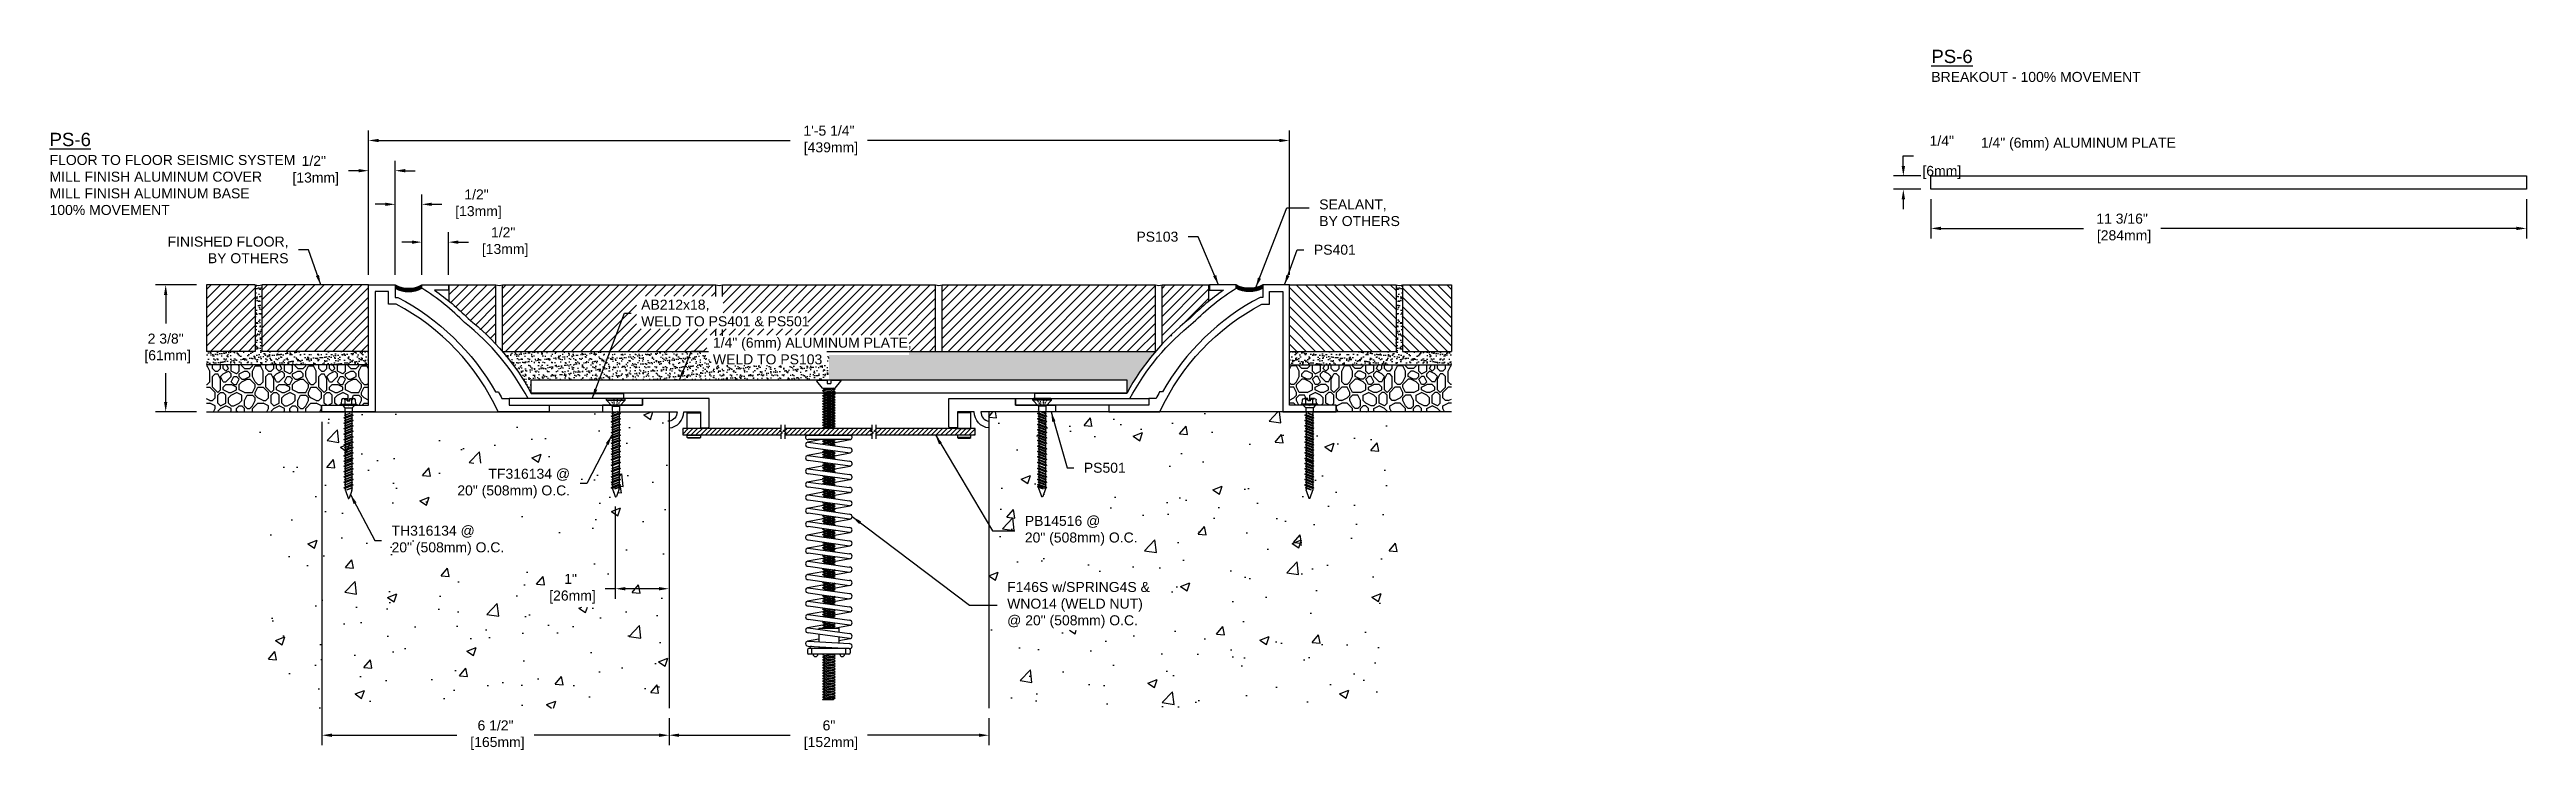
# Model space of a CAD drawing. Header units: inches. Extents: x -6.2 to 40.3, y -5.5 to 7.8.
import ezdxf

# ---------------------------------------------------------------- set-up
doc = ezdxf.new("R2010")
doc.units = ezdxf.units.IN
doc.header["$MEASUREMENT"] = 0
for name, color, linetype in [('ANCHORS', 4, 'Continuous'), ('CONDITIONS', 1, 'Continuous'), ('DIMENSIONS', 3, 'Continuous'), ('FILLERS', 2, 'Continuous'), ('METALS', 7, 'Continuous'), ('TEXT', 2, 'Continuous')]:
    doc.layers.add(name, color=color, linetype=linetype)
doc.styles.add('ARIAL', font='arial.ttf')
doc.dimstyles.new('Arial', dxfattribs={"dimtxt": 0.1875, "dimasz": 0.1875, "dimexe": 0.1875, "dimexo": 0.1875, "dimgap": 0.1875, "dimtad": 0, "dimtih": 1, "dimtoh": 1, "dimdec": 4, "dimzin": 3, "dimdsep": 46, "dimlunit": 4, "dimtxsty": 'ARIAL', "dimcen": 0.1875, "dimadec": 0, "dimazin": 0, "dimtfac": 1, "dimtdec": 4, "dimtofl": 0, "dimtmove": 0, "dimatfit": 3, "dimfxl": 0, "dimfrac": 2, "dimtolj": 1, "dimtzin": 0, "dimarcsym": 0})
pattern_1 = [(45, (-2, 0), (-0.0883883, 0.0883883), [])]
pattern_2 = [(135, (18.84067, 0), (0.0883883, 0.0883883), [])]

msp = doc.modelspace()

# ---------------------------------------------------------------- texts
at = {"layer": 'TEXT', "char_height": 0.25, "width": 5.28125, "attachment_point": 1, "style": 'ARIAL'}
for s, insert in [('{\\LPS-6\\P\\H0.75x;\\lBREAKOUT - 100% MOVEMENT}', (29.10547, 7.8366)), ('{\\LPS-6\\P\\H0.75x;\\lFLOOR TO FLOOR SEISMIC SYSTEM\\PMILL FINISH ALUMINUM COVER\\PMILL FINISH ALUMINUM BASE\\P100% MOVEMENT}', (-6.20544, 6.2771))]:
    msp.add_mtext(s, dxfattribs=dict(at, insert=insert))
at = {"layer": 'TEXT', "char_height": 0.1875, "style": 'ARIAL'}
for s, insert, attachment_point in [('1/4" (6mm) ALUMINUM PLATE', (30.03451, 6.06354), 4), ('\\A1;SEALANT,\\PBY OTHERS', (17.61977, 4.77551), 4), ('\\A1;FINISHED FLOOR,\\PBY OTHERS', (-1.72086, 4.07817), 6), ('\\A1;PS103', (14.97557, 4.32634), 6), ('\\A1;PS401', (17.52016, 4.08136), 4), ('AB212x18,\\PWELD TO PS401 & PS501', (4.89619, 2.89431), 4), ('1/4" (6mm) ALUMINUM PLATE,\\PWELD TO PS103', (6.24243, 2.18024), 4), ('\\A1;PS501', (13.20309, -0.01093), 4), ('TF316134 @\\P20" (508mm) O.C.', (3.56239, -0.30709), 6), ('PB14516 @\\P20" (508mm) O.C.', (12.0953, -1.19077), 4), ('\\A1;TH316134 @\\P20" (508mm) O.C.', (0.21202, -1.37499), 4), ('F146S w/SPRING4S &\\PWNO14 (WELD NUT)\\P@ 20" (508mm) O.C.', (11.7637, -2.58829), 4)]:
    msp.add_mtext(s, dxfattribs=dict(at, insert=insert, attachment_point=attachment_point))

# ---------------------------------------------------------------- blocks, each defined once
blk = doc.blocks.new('PS401')
blk.add_lwpolyline([(4.265, 0), (3.309, 0, 0.163545), (1.394, 2.025), (1.25, 2.025), (1.25, 2.26), (1, 2.26), (1, 0), (0, 0), (0, 0.125), (0.49, 0.125), (0.5, 0.115), (0.51, 0.125), (0.875, 0.125), (0.875, 2.385), (1.375, 2.385), (1.375, 2.15), (1.425, 2.15, -0.144709), (3.257, 0.375), (3.311, 0.375, -0.007801), (3.378, 0.25), (3.515, 0.25), (3.515, 0.125), (4.265, 0.125)], format="xyb", close=True)
blk = doc.blocks.new('PS501')
blk.add_lwpolyline([(1.25, 0.001, 0.389325), (1.524, 0.3), (1.839, 0.3), (1.839, 0), (1.979, 0, 0.414214), (1.999, 0.02), (1.999, 0.55), (0.75, 0.55), (0.75, 0.425), (0, 0.425), (0, 0.3), (1.399, 0.3, -0.371701), (1.25, 0.127), (1.25, 0.001)], format="xyb", close=True)
blk = doc.blocks.new('Ps103')
blk.add_lwpolyline([(46.051, -32.94), (44.32, -32.94), (44.32, -33.04), (46.111, -33.04, -0.104424), (47.3, -31.611, -0.058251), (48.103, -30.967), (48.103, -30.905), (47.603, -30.905), (47.603, -31.005), (47.865, -31.005, 0.045636), (47.233, -31.536, 0.100763)], format="xyb", close=True)
blk = doc.blocks.new('TH-316134')
for p, q in [((-0.157, 0.019), (0.157, 0.019)), ((-0.157, 0), (-0.157, 0.019)), ((-0.157, 0), (0.157, 0)), ((-0.135, 0.029), (-0.129, 0.1)), ((-0.115, 0), (-0.07, -0.045)), ((-0.097, 0.127), (-0.027, 0.127)), ((-0.065, 0.019), (-0.065, 0.1)), ((-0.023, 0.083), (-0.027, 0.127)), ((-0.023, 0.083), (0.023, 0.083)), ((0.023, 0.083), (0.027, 0.127)), ((0.027, 0.127), (0.097, 0.127)), ((0.064, 0.019), (0.064, 0.1)), ((0.115, 0), (0.07, -0.045)), ((0.135, 0.029), (0.129, 0.1)), ((0.157, 0.019), (0.157, 0)), ((-0.086, -0.234), (0.086, -0.184)), ((-0.086, -0.234), (-0.062, -0.221)), ((-0.086, -0.234), (-0.062, -0.247)), ((-0.086, -0.336), (0.086, -0.285)), ((-0.086, -0.336), (-0.062, -0.323)), ((-0.086, -0.336), (-0.062, -0.349)), ((-0.086, -0.437), (0.086, -0.387)), ((-0.086, -0.437), (-0.062, -0.425)), ((-0.086, -0.437), (-0.062, -0.45)), ((-0.074, -0.184), (0.032, -0.147)), ((-0.074, -0.184), (-0.062, -0.177)), ((-0.074, -0.184), (-0.062, -0.19)), ((-0.074, -0.285), (0.074, -0.234)), ((-0.074, -0.285), (-0.062, -0.279)), ((-0.074, -0.285), (-0.062, -0.291)), ((-0.074, -0.387), (0.074, -0.336)), ((-0.074, -0.387), (-0.062, -0.381)), ((-0.074, -0.387), (-0.062, -0.393)), ((-0.074, -0.488), (0.074, -0.437)), ((-0.07, -0.045), (0.07, -0.045)), ((-0.07, -0.045), (-0.07, -0.112)), ((-0.069, -0.122), (-0.063, -0.148)), ((0.032, -0.147), (-0.062, -0.19)), ((-0.062, -0.177), (0.032, -0.147)), ((-0.062, -0.157), (-0.062, -0.177)), ((0.062, -0.171), (-0.062, -0.221)), ((-0.062, -0.19), (-0.062, -0.221)), ((0.062, -0.197), (-0.062, -0.247)), ((-0.062, -0.279), (0.062, -0.228)), ((0.062, -0.241), (-0.062, -0.291)), ((-0.062, -0.247), (-0.062, -0.279)), ((0.062, -0.272), (-0.062, -0.323)), ((-0.062, -0.291), (-0.062, -0.323)), ((0.062, -0.298), (-0.062, -0.349)), ((-0.062, -0.381), (0.062, -0.33)), ((0.062, -0.342), (-0.062, -0.393)), ((-0.062, -0.349), (-0.062, -0.381)), ((0.062, -0.374), (-0.062, -0.425)), ((-0.062, -0.393), (-0.062, -0.425)), ((0.062, -0.4), (-0.062, -0.45)), ((-0.062, -0.482), (0.062, -0.431)), ((0.062, -0.444), (-0.062, -0.494)), ((-0.062, -0.45), (-0.062, -0.482)), ((0.062, -0.157), (0.062, -0.171)), ((0.086, -0.184), (0.062, -0.171)), ((0.086, -0.184), (0.062, -0.197)), ((0.062, -0.197), (0.062, -0.228)), ((0.074, -0.234), (0.062, -0.228)), ((0.074, -0.234), (0.062, -0.241)), ((0.062, -0.241), (0.062, -0.272)), ((0.086, -0.285), (0.062, -0.272)), ((0.086, -0.285), (0.062, -0.298)), ((0.062, -0.298), (0.062, -0.33)), ((0.074, -0.336), (0.062, -0.33)), ((0.074, -0.336), (0.062, -0.342)), ((0.062, -0.342), (0.062, -0.374)), ((0.086, -0.387), (0.062, -0.374)), ((0.086, -0.387), (0.062, -0.4)), ((0.062, -0.4), (0.062, -0.431)), ((0.074, -0.437), (0.062, -0.431)), ((0.074, -0.437), (0.062, -0.444)), ((0.062, -0.444), (0.062, -0.475)), ((0.069, -0.122), (0.063, -0.148)), ((0.07, -0.045), (0.07, -0.112)), ((-0.086, -0.539), (0.086, -0.488)), ((-0.086, -0.539), (-0.062, -0.526)), ((-0.086, -0.539), (-0.062, -0.552)), ((-0.086, -0.641), (0.086, -0.59)), ((-0.086, -0.641), (-0.062, -0.628)), ((-0.086, -0.641), (-0.062, -0.654)), ((-0.086, -0.742), (0.086, -0.691)), ((-0.086, -0.742), (-0.062, -0.729)), ((-0.086, -0.742), (-0.062, -0.755)), ((-0.086, -0.844), (0.086, -0.793)), ((-0.086, -0.844), (-0.062, -0.831)), ((-0.086, -0.844), (-0.062, -0.857)), ((-0.086, -0.945), (0.086, -0.895)), ((-0.074, -0.488), (-0.062, -0.482)), ((-0.074, -0.488), (-0.062, -0.494)), ((-0.074, -0.59), (0.074, -0.539)), ((-0.074, -0.59), (-0.062, -0.584)), ((-0.074, -0.59), (-0.062, -0.596)), ((-0.074, -0.691), (0.074, -0.641)), ((-0.074, -0.691), (-0.062, -0.685)), ((-0.074, -0.691), (-0.062, -0.698)), ((-0.074, -0.793), (0.074, -0.742)), ((-0.074, -0.793), (-0.062, -0.787)), ((-0.074, -0.793), (-0.062, -0.799)), ((-0.074, -0.895), (0.074, -0.844)), ((-0.074, -0.895), (-0.062, -0.888)), ((-0.074, -0.895), (-0.062, -0.901)), ((0.062, -0.475), (-0.062, -0.526)), ((-0.062, -0.494), (-0.062, -0.526)), ((0.062, -0.501), (-0.062, -0.552)), ((-0.062, -0.584), (0.062, -0.533)), ((0.062, -0.545), (-0.062, -0.596)), ((-0.062, -0.552), (-0.062, -0.584)), ((0.062, -0.577), (-0.062, -0.628)), ((-0.062, -0.596), (-0.062, -0.628)), ((0.062, -0.603), (-0.062, -0.654)), ((-0.062, -0.685), (0.062, -0.634)), ((0.062, -0.647), (-0.062, -0.698)), ((-0.062, -0.654), (-0.062, -0.685)), ((0.062, -0.678), (-0.062, -0.729)), ((-0.062, -0.698), (-0.062, -0.729)), ((0.062, -0.704), (-0.062, -0.755)), ((-0.062, -0.787), (0.062, -0.736)), ((0.062, -0.748), (-0.062, -0.799)), ((-0.062, -0.755), (-0.062, -0.787)), ((0.062, -0.78), (-0.062, -0.831)), ((-0.062, -0.799), (-0.062, -0.831)), ((0.062, -0.806), (-0.062, -0.857)), ((-0.062, -0.888), (0.062, -0.838)), ((0.062, -0.85), (-0.062, -0.901)), ((-0.062, -0.857), (-0.062, -0.888)), ((0.062, -0.882), (-0.062, -0.932)), ((-0.062, -0.901), (-0.062, -0.932)), ((0.062, -0.907), (-0.062, -0.958)), ((0.086, -0.488), (0.062, -0.475)), ((0.086, -0.488), (0.062, -0.501)), ((0.062, -0.501), (0.062, -0.533)), ((0.074, -0.539), (0.062, -0.533)), ((0.074, -0.539), (0.062, -0.545)), ((0.062, -0.545), (0.062, -0.577)), ((0.086, -0.59), (0.062, -0.577)), ((0.086, -0.59), (0.062, -0.603)), ((0.062, -0.603), (0.062, -0.634)), ((0.074, -0.641), (0.062, -0.634)), ((0.074, -0.641), (0.062, -0.647)), ((0.062, -0.647), (0.062, -0.678)), ((0.086, -0.691), (0.062, -0.678)), ((0.086, -0.691), (0.062, -0.704)), ((0.062, -0.704), (0.062, -0.736)), ((0.074, -0.742), (0.062, -0.736)), ((0.074, -0.742), (0.062, -0.748)), ((0.062, -0.748), (0.062, -0.78)), ((0.086, -0.793), (0.062, -0.78)), ((0.086, -0.793), (0.062, -0.806)), ((0.062, -0.806), (0.062, -0.838)), ((0.074, -0.844), (0.062, -0.838)), ((0.074, -0.844), (0.062, -0.85)), ((0.062, -0.85), (0.062, -0.882)), ((0.086, -0.895), (0.062, -0.882)), ((0.086, -0.895), (0.062, -0.907)), ((0.062, -0.907), (0.062, -0.939)), ((-0.086, -0.945), (-0.062, -0.932)), ((-0.086, -0.945), (-0.062, -0.958)), ((-0.086, -1.047), (0.086, -0.996)), ((-0.086, -1.047), (-0.062, -1.034)), ((-0.086, -1.047), (-0.062, -1.06)), ((-0.086, -1.141), (0.086, -1.09)), ((-0.086, -1.141), (-0.062, -1.128)), ((-0.086, -1.141), (-0.062, -1.154)), ((-0.086, -1.242), (0.086, -1.191)), ((-0.086, -1.242), (-0.062, -1.229)), ((-0.086, -1.242), (-0.062, -1.255)), ((-0.086, -1.344), (0.086, -1.293)), ((-0.086, -1.344), (-0.062, -1.331)), ((-0.086, -1.344), (-0.062, -1.357)), ((-0.074, -0.996), (0.074, -0.945)), ((-0.074, -0.996), (-0.062, -0.99)), ((-0.074, -0.996), (-0.062, -1.002)), ((-0.074, -1.09), (0.074, -1.039)), ((-0.074, -1.09), (-0.062, -1.084)), ((-0.074, -1.09), (-0.062, -1.096)), ((-0.074, -1.191), (0.074, -1.141)), ((-0.074, -1.191), (-0.062, -1.185)), ((-0.074, -1.191), (-0.062, -1.198)), ((-0.074, -1.293), (0.074, -1.242)), ((-0.074, -1.293), (-0.062, -1.287)), ((-0.074, -1.293), (-0.062, -1.299)), ((-0.074, -1.395), (0.074, -1.344)), ((-0.074, -1.395), (-0.062, -1.388)), ((-0.062, -0.99), (0.062, -0.939)), ((0.062, -0.951), (-0.062, -1.002)), ((-0.062, -0.958), (-0.062, -0.99)), ((0.062, -0.983), (-0.062, -1.034)), ((-0.062, -1.002), (-0.062, -1.034)), ((0.062, -1.009), (-0.062, -1.06)), ((-0.062, -1.084), (0.062, -1.033)), ((0.062, -1.045), (-0.062, -1.096)), ((-0.062, -1.052), (-0.062, -1.084)), ((0.062, -1.077), (-0.062, -1.128)), ((-0.062, -1.096), (-0.062, -1.128)), ((0.062, -1.103), (-0.062, -1.154)), ((-0.062, -1.185), (0.062, -1.134)), ((0.062, -1.147), (-0.062, -1.198)), ((-0.062, -1.154), (-0.062, -1.185)), ((0.062, -1.178), (-0.062, -1.229)), ((-0.062, -1.198), (-0.062, -1.229)), ((0.062, -1.204), (-0.062, -1.255)), ((-0.062, -1.287), (0.062, -1.236)), ((0.062, -1.248), (-0.062, -1.299)), ((-0.062, -1.255), (-0.062, -1.287)), ((0.062, -1.28), (-0.062, -1.331)), ((-0.062, -1.299), (-0.062, -1.331)), ((0.062, -1.306), (-0.062, -1.357)), ((-0.062, -1.388), (0.062, -1.338)), ((0.062, -1.35), (-0.062, -1.401)), ((-0.062, -1.357), (-0.062, -1.388)), ((0.062, -1.382), (-0.062, -1.432)), ((0.074, -0.945), (0.062, -0.939)), ((0.074, -0.945), (0.062, -0.951)), ((0.062, -0.951), (0.062, -0.983)), ((0.086, -0.996), (0.062, -0.983)), ((0.086, -0.996), (0.062, -1.009)), ((0.062, -1.001), (0.062, -1.033)), ((0.074, -1.039), (0.062, -1.033)), ((0.074, -1.039), (0.062, -1.045)), ((0.062, -1.045), (0.062, -1.077)), ((0.086, -1.09), (0.062, -1.077)), ((0.086, -1.09), (0.062, -1.103)), ((0.062, -1.103), (0.062, -1.134)), ((0.074, -1.141), (0.062, -1.134)), ((0.074, -1.141), (0.062, -1.147)), ((0.062, -1.147), (0.062, -1.178)), ((0.086, -1.191), (0.062, -1.178)), ((0.086, -1.191), (0.062, -1.204)), ((0.062, -1.204), (0.062, -1.236)), ((0.074, -1.242), (0.062, -1.236)), ((0.074, -1.242), (0.062, -1.248)), ((0.062, -1.248), (0.062, -1.28)), ((0.086, -1.293), (0.062, -1.28)), ((0.086, -1.293), (0.062, -1.306)), ((0.062, -1.306), (0.062, -1.338)), ((0.074, -1.344), (0.062, -1.338)), ((0.074, -1.344), (0.062, -1.35)), ((0.062, -1.35), (0.062, -1.382)), ((0.086, -1.395), (0.062, -1.382)), ((-0.086, -1.445), (0.086, -1.395)), ((-0.086, -1.445), (-0.062, -1.432)), ((-0.086, -1.445), (-0.062, -1.458)), ((-0.086, -1.547), (0.086, -1.496)), ((-0.086, -1.547), (-0.062, -1.534)), ((-0.086, -1.547), (-0.062, -1.56)), ((-0.074, -1.395), (-0.062, -1.401)), ((-0.074, -1.496), (0.074, -1.445)), ((-0.074, -1.496), (-0.062, -1.49)), ((-0.074, -1.496), (-0.062, -1.502)), ((-0.062, -1.401), (-0.062, -1.432)), ((0.062, -1.407), (-0.062, -1.458)), ((-0.062, -1.49), (0.062, -1.439)), ((0.062, -1.451), (-0.062, -1.502)), ((-0.062, -1.458), (-0.062, -1.49)), ((0.062, -1.483), (-0.062, -1.534)), ((-0.062, -1.502), (-0.062, -1.534)), ((0.062, -1.509), (-0.062, -1.56)), ((-0.062, -1.56), (-0.062, -1.586)), ((-0.06, -1.601), (-0.01, -1.744)), ((-0.034, -1.584), (0.062, -1.541)), ((-0.034, -1.584), (0.074, -1.547)), ((0.062, -1.553), (-0.034, -1.584)), ((0.06, -1.601), (0.01, -1.744)), ((0.086, -1.395), (0.062, -1.407)), ((0.062, -1.407), (0.062, -1.439)), ((0.074, -1.445), (0.062, -1.439)), ((0.074, -1.445), (0.062, -1.451)), ((0.062, -1.451), (0.062, -1.483)), ((0.086, -1.496), (0.062, -1.483)), ((0.086, -1.496), (0.062, -1.509)), ((0.062, -1.509), (0.062, -1.541)), ((0.074, -1.547), (0.062, -1.541)), ((0.074, -1.547), (0.062, -1.553)), ((0.062, -1.553), (0.062, -1.586))]:
    blk.add_line(p, q)
for centre, radius, start, end in [((-0.146, 0.03), 0.0112, 270, 355), ((-0.097, 0.095), 0.0327, 9.285, 170.715), ((0, 0.038), 0.0896, 107.4215, 136.0407), ((0, 0.038), 0.0896, 43.9593, 72.5785), ((0.097, 0.095), 0.0327, 9.285, 170.715), ((0.146, 0.03), 0.0112, 185, 270), ((-0.023, -0.112), 0.0465, 180, 191.9357), ((-0.109, -0.157), 0.0465, 0, 11.9357), ((0.109, -0.157), 0.0465, 168.0643, 180), ((0.023, -0.112), 0.0465, 348.0643, 0), ((-0.016, -1.586), 0.0465, 180, 199.3058), ((0, -1.739), 0.0106, 204.1001, 335.8999), ((0.016, -1.586), 0.0465, 340.6942, 0)]:
    blk.add_arc(centre, radius, start, end)
blk = doc.blocks.new('TH316134')
blk.add_blockref('TH-316134', (0, 0))
blk = doc.blocks.new('TF316134')
for p, q in [((-0.163, 0), (0.163, 0)), ((-0.104, -0.013), (-0.113, 0)), ((-0.176, -0.029), (-0.175, -0.01)), ((-0.176, -0.029), (0.176, -0.029)), ((-0.176, -0.029), (-0.07, -0.141)), ((-0.082, -0.047), (-0.091, -0.032)), ((-0.086, -0.33), (0.086, -0.28)), ((-0.086, -0.33), (-0.062, -0.317)), ((-0.086, -0.33), (-0.062, -0.343)), ((-0.086, -0.432), (0.086, -0.381)), ((-0.086, -0.432), (-0.062, -0.419)), ((-0.086, -0.432), (-0.062, -0.445)), ((-0.074, -0.28), (0.032, -0.243)), ((-0.074, -0.28), (-0.062, -0.273)), ((-0.074, -0.28), (-0.062, -0.286)), ((-0.074, -0.381), (0.074, -0.33)), ((-0.074, -0.381), (-0.062, -0.375)), ((-0.074, -0.381), (-0.062, -0.387)), ((-0.074, -0.483), (0.074, -0.432)), ((-0.07, -0.141), (0.07, -0.141)), ((-0.07, -0.141), (-0.07, -0.208)), ((-0.053, -0.09), (-0.069, -0.066)), ((-0.069, -0.218), (-0.063, -0.244)), ((-0.062, -0.273), (0.032, -0.243)), ((0.032, -0.243), (-0.062, -0.286)), ((-0.062, -0.253), (-0.062, -0.273)), ((0.062, -0.267), (-0.062, -0.317)), ((-0.062, -0.286), (-0.062, -0.317)), ((0.062, -0.293), (-0.062, -0.343)), ((-0.062, -0.375), (0.062, -0.324)), ((0.062, -0.337), (-0.062, -0.387)), ((-0.062, -0.343), (-0.062, -0.375)), ((0.062, -0.368), (-0.062, -0.419)), ((-0.062, -0.387), (-0.062, -0.419)), ((0.062, -0.394), (-0.062, -0.445)), ((-0.062, -0.477), (0.062, -0.426)), ((0.062, -0.438), (-0.062, -0.489)), ((-0.062, -0.445), (-0.062, -0.477)), ((-0.031, -0.125), (-0.044, -0.104)), ((-0.031, -0.005), (-0.031, 0)), ((-0.03, -0.026), (-0.03, -0.019)), ((-0.028, -0.051), (-0.029, -0.032)), ((-0.026, -0.091), (-0.028, -0.065)), ((-0.024, -0.126), (-0.025, -0.11)), ((-0.024, -0.135), (-0.011, -0.135)), ((-0.002, -0.135), (0.018, -0.135)), ((0.037, -0.115), (0.024, -0.135)), ((0.024, -0.135), (0.025, -0.125)), ((0.025, -0.11), (0.026, -0.09)), ((0.027, -0.07), (0.029, -0.048)), ((0.03, -0.026), (0.031, -0.008)), ((0.066, -0.071), (0.049, -0.098)), ((0.062, -0.253), (0.062, -0.267)), ((0.086, -0.28), (0.062, -0.267)), ((0.086, -0.28), (0.062, -0.293)), ((0.062, -0.293), (0.062, -0.324)), ((0.074, -0.33), (0.062, -0.324)), ((0.074, -0.33), (0.062, -0.337)), ((0.062, -0.337), (0.062, -0.368)), ((0.086, -0.381), (0.062, -0.368)), ((0.086, -0.381), (0.062, -0.394)), ((0.062, -0.394), (0.062, -0.426)), ((0.074, -0.432), (0.062, -0.426)), ((0.074, -0.432), (0.062, -0.438)), ((0.062, -0.438), (0.062, -0.47)), ((0.069, -0.218), (0.063, -0.244)), ((0.07, -0.141), (0.176, -0.029)), ((0.07, -0.141), (0.07, -0.208)), ((0.09, -0.035), (0.075, -0.058)), ((0.11, -0.005), (0.098, -0.022)), ((0.176, -0.029), (0.175, -0.01)), ((-0.086, -0.533), (0.086, -0.483)), ((-0.086, -0.533), (-0.062, -0.521)), ((-0.086, -0.533), (-0.062, -0.546)), ((-0.086, -0.635), (0.086, -0.584)), ((-0.086, -0.635), (-0.062, -0.622)), ((-0.086, -0.635), (-0.062, -0.648)), ((-0.086, -0.737), (0.086, -0.686)), ((-0.086, -0.737), (-0.062, -0.724)), ((-0.086, -0.737), (-0.062, -0.75)), ((-0.086, -0.838), (0.086, -0.787)), ((-0.086, -0.838), (-0.062, -0.825)), ((-0.086, -0.838), (-0.062, -0.851)), ((-0.086, -0.94), (0.086, -0.889)), ((-0.086, -0.94), (-0.062, -0.927)), ((-0.074, -0.483), (-0.062, -0.477)), ((-0.074, -0.483), (-0.062, -0.489)), ((-0.074, -0.584), (0.074, -0.533)), ((-0.074, -0.584), (-0.062, -0.578)), ((-0.074, -0.584), (-0.062, -0.59)), ((-0.074, -0.686), (0.074, -0.635)), ((-0.074, -0.686), (-0.062, -0.68)), ((-0.074, -0.686), (-0.062, -0.692)), ((-0.074, -0.787), (0.074, -0.737)), ((-0.074, -0.787), (-0.062, -0.781)), ((-0.074, -0.787), (-0.062, -0.794)), ((-0.074, -0.889), (0.074, -0.838)), ((-0.074, -0.889), (-0.062, -0.883)), ((-0.074, -0.889), (-0.062, -0.895)), ((0.062, -0.47), (-0.062, -0.521)), ((-0.062, -0.489), (-0.062, -0.521)), ((0.062, -0.496), (-0.062, -0.546)), ((-0.062, -0.578), (0.062, -0.527)), ((0.062, -0.54), (-0.062, -0.59)), ((-0.062, -0.546), (-0.062, -0.578)), ((0.062, -0.571), (-0.062, -0.622)), ((-0.062, -0.59), (-0.062, -0.622)), ((0.062, -0.597), (-0.062, -0.648)), ((-0.062, -0.68), (0.062, -0.629)), ((0.062, -0.641), (-0.062, -0.692)), ((-0.062, -0.648), (-0.062, -0.68)), ((0.062, -0.673), (-0.062, -0.724)), ((-0.062, -0.692), (-0.062, -0.724)), ((0.062, -0.699), (-0.062, -0.75)), ((-0.062, -0.781), (0.062, -0.73)), ((0.062, -0.743), (-0.062, -0.794)), ((-0.062, -0.75), (-0.062, -0.781)), ((0.062, -0.774), (-0.062, -0.825)), ((-0.062, -0.794), (-0.062, -0.825)), ((0.062, -0.8), (-0.062, -0.851)), ((-0.062, -0.883), (0.062, -0.832)), ((0.062, -0.844), (-0.062, -0.895)), ((-0.062, -0.851), (-0.062, -0.883)), ((0.062, -0.876), (-0.062, -0.927)), ((-0.062, -0.895), (-0.062, -0.927)), ((0.062, -0.902), (-0.062, -0.953)), ((0.086, -0.483), (0.062, -0.47)), ((0.086, -0.483), (0.062, -0.496)), ((0.062, -0.496), (0.062, -0.527)), ((0.074, -0.533), (0.062, -0.527)), ((0.074, -0.533), (0.062, -0.54)), ((0.062, -0.54), (0.062, -0.571)), ((0.086, -0.584), (0.062, -0.571)), ((0.086, -0.584), (0.062, -0.597)), ((0.062, -0.597), (0.062, -0.629)), ((0.074, -0.635), (0.062, -0.629)), ((0.074, -0.635), (0.062, -0.641)), ((0.062, -0.641), (0.062, -0.673)), ((0.086, -0.686), (0.062, -0.673)), ((0.086, -0.686), (0.062, -0.699)), ((0.062, -0.699), (0.062, -0.73)), ((0.074, -0.737), (0.062, -0.73)), ((0.074, -0.737), (0.062, -0.743)), ((0.062, -0.743), (0.062, -0.774)), ((0.086, -0.787), (0.062, -0.774)), ((0.086, -0.787), (0.062, -0.8)), ((0.062, -0.8), (0.062, -0.832)), ((0.074, -0.838), (0.062, -0.832)), ((0.074, -0.838), (0.062, -0.844)), ((0.062, -0.844), (0.062, -0.876)), ((0.086, -0.889), (0.062, -0.876)), ((0.086, -0.889), (0.062, -0.902)), ((0.062, -0.902), (0.062, -0.934)), ((-0.086, -0.94), (-0.062, -0.953)), ((-0.086, -1.041), (0.086, -0.991)), ((-0.086, -1.041), (-0.062, -1.028)), ((-0.086, -1.041), (-0.062, -1.054)), ((-0.086, -1.143), (0.086, -1.092)), ((-0.086, -1.143), (-0.062, -1.13)), ((-0.086, -1.143), (-0.062, -1.156)), ((-0.086, -1.251), (0.086, -1.2)), ((-0.086, -1.251), (-0.062, -1.238)), ((-0.086, -1.251), (-0.062, -1.264)), ((-0.086, -1.361), (0.086, -1.31)), ((-0.086, -1.361), (-0.062, -1.348)), ((-0.086, -1.361), (-0.062, -1.374)), ((-0.074, -0.991), (0.074, -0.94)), ((-0.074, -0.991), (-0.062, -0.984)), ((-0.074, -0.991), (-0.062, -0.997)), ((-0.074, -1.092), (0.074, -1.041)), ((-0.074, -1.092), (-0.062, -1.086)), ((-0.074, -1.092), (-0.062, -1.098)), ((-0.074, -1.2), (0.074, -1.149)), ((-0.074, -1.2), (-0.062, -1.194)), ((-0.074, -1.2), (-0.062, -1.206)), ((-0.074, -1.31), (0.074, -1.259)), ((-0.074, -1.31), (-0.062, -1.304)), ((-0.074, -1.31), (-0.062, -1.316)), ((-0.074, -1.416), (0.074, -1.365)), ((-0.062, -0.984), (0.062, -0.934)), ((0.062, -0.946), (-0.062, -0.997)), ((-0.062, -0.953), (-0.062, -0.984)), ((0.062, -0.978), (-0.062, -1.028)), ((-0.062, -0.997), (-0.062, -1.028)), ((0.062, -1.003), (-0.062, -1.054)), ((-0.062, -1.086), (0.062, -1.035)), ((0.062, -1.047), (-0.062, -1.098)), ((-0.062, -1.054), (-0.062, -1.086)), ((0.062, -1.079), (-0.062, -1.13)), ((-0.062, -1.098), (-0.062, -1.13)), ((0.062, -1.105), (-0.062, -1.156)), ((-0.062, -1.194), (0.062, -1.143)), ((0.062, -1.155), (-0.062, -1.206)), ((-0.062, -1.156), (-0.062, -1.182)), ((-0.062, -1.182), (-0.062, -1.681)), ((0.062, -1.187), (-0.062, -1.238)), ((0.062, -1.213), (-0.062, -1.264)), ((-0.062, -1.304), (0.062, -1.253)), ((0.062, -1.265), (-0.062, -1.316)), ((0.062, -1.297), (-0.062, -1.348)), ((0.062, -1.323), (-0.062, -1.374)), ((-0.062, -1.41), (0.062, -1.359)), ((0.062, -1.371), (-0.062, -1.422)), ((0.074, -0.94), (0.062, -0.934)), ((0.074, -0.94), (0.062, -0.946)), ((0.062, -0.946), (0.062, -0.978)), ((0.086, -0.991), (0.062, -0.978)), ((0.086, -0.991), (0.062, -1.003)), ((0.062, -1.003), (0.062, -1.035)), ((0.074, -1.041), (0.062, -1.035)), ((0.074, -1.041), (0.062, -1.047)), ((0.062, -1.047), (0.062, -1.079)), ((0.086, -1.092), (0.062, -1.079)), ((0.086, -1.092), (0.062, -1.105)), ((0.062, -1.105), (0.062, -1.137)), ((0.062, -1.111), (0.062, -1.143)), ((0.074, -1.149), (0.062, -1.143)), ((0.074, -1.149), (0.062, -1.155)), ((0.062, -1.149), (0.062, -1.182)), ((0.062, -1.155), (0.062, -1.187)), ((0.062, -1.182), (0.062, -1.681)), ((0.086, -1.2), (0.062, -1.187)), ((0.086, -1.2), (0.062, -1.213)), ((0.062, -1.221), (0.062, -1.253)), ((0.074, -1.259), (0.062, -1.253)), ((0.074, -1.259), (0.062, -1.265)), ((0.062, -1.265), (0.062, -1.297)), ((0.086, -1.31), (0.062, -1.297)), ((0.086, -1.31), (0.062, -1.323)), ((0.062, -1.327), (0.062, -1.359)), ((0.074, -1.365), (0.062, -1.359)), ((0.074, -1.365), (0.062, -1.371)), ((0.062, -1.371), (0.062, -1.403)), ((-0.086, -1.467), (0.086, -1.416)), ((-0.086, -1.467), (-0.062, -1.454)), ((-0.086, -1.467), (-0.062, -1.479)), ((-0.086, -1.569), (0.086, -1.518)), ((-0.086, -1.569), (-0.062, -1.556)), ((-0.086, -1.569), (-0.062, -1.582)), ((-0.086, -1.671), (0.086, -1.62)), ((-0.086, -1.671), (-0.062, -1.658)), ((-0.086, -1.671), (-0.062, -1.684)), ((-0.074, -1.416), (-0.062, -1.41)), ((-0.074, -1.416), (-0.062, -1.422)), ((-0.074, -1.518), (0.074, -1.467)), ((-0.074, -1.518), (-0.062, -1.512)), ((-0.074, -1.518), (-0.062, -1.524)), ((-0.074, -1.62), (0.074, -1.569)), ((-0.074, -1.62), (-0.062, -1.614)), ((-0.074, -1.62), (-0.062, -1.626)), ((0.062, -1.403), (-0.062, -1.454)), ((0.062, -1.429), (-0.062, -1.479)), ((-0.062, -1.512), (0.062, -1.461)), ((0.062, -1.473), (-0.062, -1.524)), ((0.062, -1.505), (-0.062, -1.556)), ((0.062, -1.531), (-0.062, -1.582)), ((-0.062, -1.614), (0.062, -1.563)), ((0.062, -1.576), (-0.062, -1.626)), ((0.062, -1.607), (-0.062, -1.658)), ((0.062, -1.633), (-0.062, -1.684)), ((-0.06, -1.696), (-0.01, -1.839)), ((-0.019, -1.693), (0.077, -1.65)), ((-0.019, -1.693), (0.088, -1.656)), ((0.077, -1.663), (-0.019, -1.693)), ((0.06, -1.696), (0.01, -1.839)), ((0.086, -1.416), (0.062, -1.403)), ((0.086, -1.416), (0.062, -1.429)), ((0.062, -1.429), (0.062, -1.461)), ((0.074, -1.467), (0.062, -1.461)), ((0.074, -1.467), (0.062, -1.473)), ((0.062, -1.473), (0.062, -1.505)), ((0.086, -1.518), (0.062, -1.505)), ((0.086, -1.518), (0.062, -1.531)), ((0.062, -1.532), (0.062, -1.563)), ((0.074, -1.569), (0.062, -1.563)), ((0.074, -1.569), (0.062, -1.576)), ((0.062, -1.576), (0.062, -1.607)), ((0.086, -1.62), (0.062, -1.607)), ((0.086, -1.62), (0.062, -1.633)), ((0.088, -1.656), (0.077, -1.65)), ((0.088, -1.656), (0.077, -1.663))]:
    blk.add_line(p, q)
for centre, radius, start, end in [((-0.163, -0.011), 0.0112, 90, 175), ((0.163, -0.011), 0.0112, 5, 90), ((-0.023, -0.208), 0.0465, 180, 191.9357), ((-0.109, -0.253), 0.0465, 0, 11.9357), ((0.109, -0.253), 0.0465, 168.0643, 180), ((0.023, -0.208), 0.0465, 348.0643, 0), ((-0.016, -1.681), 0.0465, 180, 199.3058), ((0, -1.834), 0.0106, 204.1001, 335.8999), ((0.016, -1.681), 0.0465, 340.6942, 0)]:
    blk.add_arc(centre, radius, start, end)
blk = doc.blocks.new('*D9')
at = {"layer": 'Defpoints', "color": 0}
for p in [(4.411, -0.551), (5.42, -1.8), (5.42, -2.28)]:
    blk.add_point(p, dxfattribs=at)
at = {"layer": 'DIMENSIONS', "color": 0, "lineweight": -2}
for p, q in [((4.411, -0.739), (4.411, -2.467)), ((4.411, -2.28), (4.223, -2.28)), ((5.233, -2.28), (4.598, -2.28)), ((5.42, -1.987), (5.42, -2.467))]:
    blk.add_line(p, q, dxfattribs=at)
at = {"layer": 'DIMENSIONS', "color": 0}
for points in [[(4.598, -2.249), (4.598, -2.311), (4.411, -2.28)], [(5.233, -2.249), (5.233, -2.311), (5.42, -2.28)]]:
    blk.add_solid(points, dxfattribs=at)
at = {"layer": 'DIMENSIONS', "color": 0, "insert": (3.571, -2.28), "char_height": 0.1875, "attachment_point": 5, "style": 'ARIAL'}
blk.add_mtext('\\A1;1"\\P [26mm]', dxfattribs=at)
blk = doc.blocks.new('*D10')
at = {"layer": 'Defpoints', "color": 0}
for p in [(-1.095, 1.038), (5.42, -4.52), (5.42, -5.03)]:
    blk.add_point(p, dxfattribs=at)
at = {"layer": 'DIMENSIONS', "color": 0, "lineweight": -2}
for p, q in [((-1.095, 0.85), (-1.095, -5.218)), ((-0.907, -5.03), (1.438, -5.03)), ((5.233, -5.03), (2.888, -5.03)), ((5.42, -4.707), (5.42, -5.218))]:
    blk.add_line(p, q, dxfattribs=at)
at = {"layer": 'DIMENSIONS', "color": 0}
for points in [[(-0.907, -4.999), (-0.907, -5.062), (-1.095, -5.03)], [(5.233, -4.999), (5.233, -5.062), (5.42, -5.03)]]:
    blk.add_solid(points, dxfattribs=at)
at = {"layer": 'DIMENSIONS', "color": 0, "insert": (2.163, -5.03), "char_height": 0.1875, "attachment_point": 5, "style": 'ARIAL'}
blk.add_mtext('\\A1;6 1/2"\\P [165mm]', dxfattribs=at)
blk = doc.blocks.new('*D11')
at = {"layer": 'Defpoints', "color": 0}
for p in [(5.42, -4.52), (11.42, -4.52), (11.42, -5.03)]:
    blk.add_point(p, dxfattribs=at)
at = {"layer": 'DIMENSIONS', "color": 0, "lineweight": -2}
for p, q in [((5.42, -4.707), (5.42, -5.218)), ((5.608, -5.03), (7.695, -5.03)), ((11.233, -5.03), (9.145, -5.03)), ((11.42, -4.707), (11.42, -5.218))]:
    blk.add_line(p, q, dxfattribs=at)
at = {"layer": 'DIMENSIONS', "color": 0}
for points in [[(5.608, -4.999), (5.608, -5.062), (5.42, -5.03)], [(11.233, -4.999), (11.233, -5.062), (11.42, -5.03)]]:
    blk.add_solid(points, dxfattribs=at)
at = {"layer": 'DIMENSIONS', "color": 0, "insert": (8.42, -5.03), "char_height": 0.1875, "attachment_point": 5, "style": 'ARIAL'}
blk.add_mtext('\\A1;6"\\P [152mm]', dxfattribs=at)
blk = doc.blocks.new('*D12')
at = {"layer": 'Defpoints', "color": 0}
for p in [(0.78, 4.935), (0.28, 3.423), (0.78, 3.423)]:
    blk.add_point(p, dxfattribs=at)
at = {"layer": 'DIMENSIONS', "color": 0, "lineweight": -2}
for p, q in [((0.28, 3.61), (0.28, 5.122)), ((0.78, 3.61), (0.78, 5.122)), ((0.093, 4.935), (-0.095, 4.935)), ((0.968, 4.935), (1.155, 4.935))]:
    blk.add_line(p, q, dxfattribs=at)
at = {"layer": 'DIMENSIONS', "color": 0}
for points in [[(0.093, 4.966), (0.093, 4.904), (0.28, 4.935)], [(0.968, 4.966), (0.968, 4.904), (0.78, 4.935)]]:
    blk.add_solid(points, dxfattribs=at)
at = {"layer": 'DIMENSIONS', "color": 0, "insert": (1.807, 4.935), "char_height": 0.1875, "attachment_point": 5, "style": 'ARIAL'}
blk.add_mtext('\\A1;1/2"\\P [13mm]', dxfattribs=at)
blk = doc.blocks.new('*D13')
at = {"layer": 'Defpoints', "color": 0}
for p in [(17.06, 6.133), (-0.22, 3.423), (17.06, 3.423)]:
    blk.add_point(p, dxfattribs=at)
at = {"layer": 'DIMENSIONS', "color": 0, "lineweight": -2}
for p, q in [((-0.22, 3.61), (-0.22, 6.32)), ((-0.032, 6.133), (7.695, 6.133)), ((16.873, 6.133), (9.145, 6.133)), ((17.06, 3.61), (17.06, 6.32))]:
    blk.add_line(p, q, dxfattribs=at)
at = {"layer": 'DIMENSIONS', "color": 0}
for points in [[(-0.032, 6.164), (-0.032, 6.102), (-0.22, 6.133)], [(16.873, 6.164), (16.873, 6.102), (17.06, 6.133)]]:
    blk.add_solid(points, dxfattribs=at)
at = {"layer": 'DIMENSIONS', "color": 0, "insert": (8.42, 6.133), "char_height": 0.1875, "attachment_point": 5, "style": 'ARIAL'}
blk.add_mtext('\\A1;1\'-5 1/4"\\P [439mm]', dxfattribs=at)
blk = doc.blocks.new('*D14')
at = {"layer": 'Defpoints', "color": 0}
for p in [(-0.22, 5.566), (-0.22, 3.423), (0.28, 3.423)]:
    blk.add_point(p, dxfattribs=at)
at = {"layer": 'DIMENSIONS', "color": 0, "lineweight": -2}
for p, q in [((-0.22, 3.61), (-0.22, 5.754)), ((0.28, 3.61), (0.28, 5.754)), ((-0.407, 5.566), (-0.595, 5.566)), ((0.468, 5.566), (0.655, 5.566))]:
    blk.add_line(p, q, dxfattribs=at)
at = {"layer": 'DIMENSIONS', "color": 0}
for points in [[(-0.407, 5.597), (-0.407, 5.535), (-0.22, 5.566)], [(0.468, 5.597), (0.468, 5.535), (0.28, 5.566)]]:
    blk.add_solid(points, dxfattribs=at)
at = {"layer": 'DIMENSIONS', "color": 0, "insert": (-1.247, 5.566), "char_height": 0.1875, "attachment_point": 5, "style": 'ARIAL'}
blk.add_mtext('\\A1;1/2"\\P [13mm]', dxfattribs=at)
blk = doc.blocks.new('*D15')
at = {"layer": 'Defpoints', "color": 0}
for p in [(1.28, 4.225), (0.78, 3.423), (1.28, 3.423)]:
    blk.add_point(p, dxfattribs=at)
at = {"layer": 'DIMENSIONS', "color": 0, "lineweight": -2}
for p, q in [((0.593, 4.225), (0.405, 4.225)), ((0.78, 3.61), (0.78, 4.412)), ((1.28, 3.61), (1.28, 4.412)), ((1.468, 4.225), (1.655, 4.225))]:
    blk.add_line(p, q, dxfattribs=at)
at = {"layer": 'DIMENSIONS', "color": 0}
for points in [[(0.593, 4.256), (0.593, 4.193), (0.78, 4.225)], [(1.468, 4.256), (1.468, 4.193), (1.28, 4.225)]]:
    blk.add_solid(points, dxfattribs=at)
at = {"layer": 'DIMENSIONS', "color": 0, "insert": (2.307, 4.225), "char_height": 0.1875, "attachment_point": 5, "style": 'ARIAL'}
blk.add_mtext('\\A1;1/2"\\P [13mm]', dxfattribs=at)
blk = doc.blocks.new('sealant')
for centre, radius, start, end in [((1.141, -8.699), 0.528, 241.7432, 298.2568), ((1.141, -8.714), 0.528, 241.7432, 298.2568), ((1.141, -8.73), 0.528, 241.7432, 298.2568), ((1.141, -8.746), 0.528, 241.7432, 298.2568), ((1.14, -8.766), 0.524, 241.6305, 298.6259)]:
    blk.add_arc(centre, radius, start, end)
blk = doc.blocks.new('*D17')
at = {"layer": 'Defpoints', "color": 0}
for p in [(-3.26, 3.423), (-4.026, 1.038), (-3.26, 1.038)]:
    blk.add_point(p, dxfattribs=at)
at = {"layer": 'DIMENSIONS', "color": 0, "lineweight": -2}
for p, q in [((-3.448, 3.423), (-4.214, 3.423)), ((-4.026, 3.235), (-4.026, 2.696)), ((-4.026, 1.225), (-4.026, 1.765)), ((-3.448, 1.038), (-4.214, 1.038))]:
    blk.add_line(p, q, dxfattribs=at)
at = {"layer": 'DIMENSIONS', "color": 0}
for points in [[(-4.057, 3.235), (-3.995, 3.235), (-4.026, 3.423)], [(-4.057, 1.225), (-3.995, 1.225), (-4.026, 1.038)]]:
    blk.add_solid(points, dxfattribs=at)
at = {"layer": 'DIMENSIONS', "color": 0, "insert": (-4.026, 2.23), "char_height": 0.1875, "attachment_point": 5, "style": 'ARIAL'}
blk.add_mtext('\\A1;2 3/8"\\P [61mm]', dxfattribs=at)
blk = doc.blocks.new('PINBAR')
h = blk.add_hatch()
h.set_pattern_fill('ANSI31', color=256, scale=0.5, style=0)
h.set_pattern_definition([(45, (-8.39859, -0.725095), (-0.04419417, 0.04419417), [])])
h.paths.add_polyline_path([(2.766, 0), (0.899, 0), (0.899, -0.03), (0.87, -0.049), (0.928, -0.071), (0.899, -0.09), (0.899, -0.12), (2.766, -0.12)])
h.paths.add_polyline_path([(0.8, -0.049), (0.829, -0.03), (0.829, 0), (-0.809, 0), (-0.809, -0.03), (-0.838, -0.049), (-0.781, -0.071), (-0.809, -0.09), (-0.809, -0.12), (0.829, -0.12), (0.829, -0.09), (0.858, -0.071)])
h.paths.add_polyline_path([(-0.908, -0.049), (-0.879, -0.03), (-0.879, 0), (-2.722, 0), (-2.722, -0.12), (-0.879, -0.12), (-0.879, -0.09), (-0.851, -0.071)])
for p, q in [((-0.879, 0.07), (-0.879, -0.03)), ((-0.809, 0.07), (-0.809, -0.03)), ((0.829, 0.07), (0.829, -0.03)), ((0.899, 0.07), (0.899, -0.03)), ((-0.879, -0.03), (-0.908, -0.049)), ((-0.851, -0.071), (-0.908, -0.049)), ((-0.879, -0.09), (-0.851, -0.071)), ((-0.879, -0.09), (-0.879, -0.19)), ((-0.809, -0.03), (-0.838, -0.049)), ((-0.781, -0.071), (-0.838, -0.049)), ((-0.809, -0.09), (-0.781, -0.071)), ((-0.809, -0.09), (-0.809, -0.19)), ((0.829, -0.03), (0.8, -0.049)), ((0.858, -0.071), (0.8, -0.049)), ((0.829, -0.09), (0.858, -0.071)), ((0.829, -0.09), (0.829, -0.19)), ((0.899, -0.03), (0.87, -0.049)), ((0.928, -0.071), (0.87, -0.049)), ((0.899, -0.09), (0.928, -0.071)), ((0.899, -0.09), (0.899, -0.19))]:
    blk.add_line(p, q)
at = {"layer": 'ANCHORS'}
for points in [[(-0.879, 0), (-2.722, 0), (-2.722, -0.12), (-0.879, -0.12)], [(0.829, 0), (-0.809, 0)], [(0.899, -0.12), (2.766, -0.12), (2.766, 0), (0.899, 0)], [(-0.809, -0.12), (0.829, -0.12)]]:
    blk.add_lwpolyline(points, dxfattribs=at)
blk = doc.blocks.new('PIN')
for p, q in [((-0.11, 0.239), (0.14, 0.239)), ((-0.11, -0.226), (0.14, -0.226))]:
    blk.add_line(p, q)
for points in [[(-0.095, 0.254), (0.125, 0.254), (0.14, 0.239), (0.14, -0.057), (-0.11, -0.057), (-0.11, 0.239)], [(-0.095, -0.241), (-0.11, -0.226), (-0.11, -0.181), (0.14, -0.181), (0.14, -0.226), (0.125, -0.241)]]:
    blk.add_lwpolyline(points, close=True)
blk = doc.blocks.new('spring4s')
blk.add_line((6.613, -11.867), (7.443, -11.867))
at = {"layer": 'ANCHORS'}
for p, q in [((6.9, -11.953), (6.629, -12.002)), ((7.427, -11.953), (6.638, -11.953)), ((6.638, -12.001), (7.419, -12.11)), ((7.142, -12.005), (7.427, -11.953)), ((6.934, -12.197), (6.629, -12.252)), ((6.934, -12.447), (6.629, -12.502)), ((6.638, -12.095), (7.427, -12.203)), ((6.638, -12.251), (7.419, -12.36)), ((7.427, -12.453), (6.638, -12.345)), ((6.638, -12.501), (7.419, -12.61)), ((7.142, -12.255), (7.427, -12.203)), ((7.142, -12.505), (7.427, -12.453)), ((6.934, -12.697), (6.629, -12.752)), ((6.924, -12.941), (6.629, -12.994)), ((7.419, -12.704), (6.638, -12.595)), ((6.638, -12.751), (7.419, -12.853)), ((7.419, -12.947), (6.638, -12.845)), ((6.638, -12.993), (7.419, -13.103)), ((7.132, -12.999), (7.427, -12.946)), ((7.142, -12.755), (7.427, -12.703)), ((6.924, -13.191), (6.629, -13.244)), ((6.924, -13.441), (6.629, -13.494)), ((7.419, -13.197), (6.638, -13.087)), ((6.638, -13.243), (7.419, -13.353)), ((7.419, -13.447), (6.638, -13.337)), ((7.132, -13.249), (7.427, -13.196)), ((7.132, -13.499), (7.427, -13.446)), ((6.924, -13.691), (6.629, -13.744)), ((6.924, -13.941), (6.629, -13.994)), ((6.638, -13.493), (7.419, -13.603)), ((7.419, -13.697), (6.638, -13.587)), ((6.638, -13.743), (7.419, -13.853)), ((6.638, -13.837), (7.419, -13.947)), ((7.132, -13.749), (7.427, -13.696)), ((6.914, -14.186), (6.629, -14.237)), ((6.638, -13.993), (7.419, -14.095)), ((7.419, -14.189), (6.638, -14.087)), ((6.638, -14.236), (7.419, -14.345)), ((6.638, -14.33), (7.419, -14.439)), ((7.122, -14.243), (7.427, -14.188)), ((7.132, -13.999), (7.427, -13.946)), ((6.914, -14.436), (6.629, -14.487)), ((6.914, -14.686), (6.629, -14.737)), ((6.638, -14.486), (7.419, -14.595)), ((6.638, -14.58), (7.419, -14.689)), ((6.638, -14.736), (7.419, -14.845)), ((6.638, -14.83), (7.419, -14.939)), ((7.122, -14.493), (7.427, -14.438)), ((7.122, -14.743), (7.427, -14.688)), ((6.914, -14.936), (6.629, -14.987)), ((6.914, -15.186), (6.629, -15.237)), ((6.638, -14.986), (7.419, -15.095)), ((7.419, -15.189), (6.638, -15.08)), ((6.638, -15.236), (7.419, -15.345)), ((7.419, -15.439), (6.638, -15.33)), ((7.122, -14.993), (7.427, -14.938)), ((7.122, -15.243), (7.427, -15.188)), ((6.914, -15.436), (6.629, -15.487)), ((6.842, -15.699), (6.629, -15.737)), ((6.638, -15.486), (7.419, -15.595)), ((7.419, -15.689), (6.638, -15.58)), ((6.638, -15.736), (7.419, -15.783)), ((7.131, -15.491), (7.427, -15.438)), ((7.215, -15.726), (7.427, -15.688)), ((6.638, -15.83), (7.419, -15.876))]:
    blk.add_line(p, q, dxfattribs=at)
for centre, radius, start, end in [((6.638, -11.907), 0.0468, 122.1914, 270), ((6.638, -12.048), 0.0468, 90, 270), ((7.419, -11.907), 0.0469, 280.1922, 59.1773), ((6.638, -12.298), 0.0468, 90, 270), ((6.638, -12.548), 0.0468, 90, 270), ((7.419, -12.157), 0.0469, 280.1922, 90), ((7.419, -12.407), 0.0469, 280.1922, 90), ((6.638, -12.798), 0.0468, 90, 270), ((6.638, -13.04), 0.0468, 90, 270), ((7.419, -12.657), 0.0469, 254.0487, 90), ((7.419, -12.9), 0.0469, 254.7386, 90), ((6.638, -13.29), 0.0468, 90, 270), ((7.419, -13.15), 0.0469, 270, 90), ((7.419, -13.4), 0.0469, 270, 90), ((6.638, -13.54), 0.0468, 90, 270), ((6.638, -13.79), 0.0468, 74.0728, 270), ((7.419, -13.65), 0.0469, 270, 90), ((7.419, -13.9), 0.0469, 270, 90), ((6.638, -14.04), 0.0468, 90, 270), ((6.638, -14.283), 0.0468, 90, 270), ((7.419, -14.142), 0.0469, 270, 90), ((7.419, -14.392), 0.0469, 270, 90), ((6.638, -14.533), 0.0468, 90, 270), ((6.638, -14.783), 0.0468, 90, 270), ((7.419, -14.642), 0.0469, 270, 90), ((7.419, -14.892), 0.0469, 270, 90), ((6.638, -15.033), 0.0468, 90, 270), ((6.638, -15.283), 0.0468, 90, 270), ((7.419, -15.142), 0.0469, 270, 90), ((6.638, -15.533), 0.0468, 90, 270), ((6.638, -15.783), 0.0468, 83.145, 269.9939), ((7.419, -15.83), 0.0469, 263.1206, 90), ((7.419, -15.392), 0.0469, 270, 90), ((7.419, -15.642), 0.0469, 270, 90), ((6.716, -15.876), 0.0469, 112.3586, 180)]:
    blk.add_arc(centre, radius, start, end, dxfattribs=at)
blk = doc.blocks.new('WN014')
for p, q in [((10.175, -16.111), (10.548, -16.111)), ((10.175, -16.111), (10.175, -16.134)), ((10.175, -16.228), (10.175, -16.368)), ((10.548, -16.111), (10.548, -16.186)), ((9.962, -16.521), (9.962, -16.576)), ((10.737, -16.496), (9.987, -16.496)), ((10.737, -16.601), (9.987, -16.601)), ((10.042, -16.601), (10.042, -16.496)), ((10.175, -16.461), (10.175, -16.496)), ((10.548, -16.28), (10.548, -16.39)), ((10.548, -16.484), (10.548, -16.496)), ((10.682, -16.601), (10.682, -16.496)), ((10.762, -16.521), (10.762, -16.576))]:
    blk.add_line(p, q)
for centre, radius, start, end in [((9.987, -16.521), 0.025, 90, 180), ((9.987, -16.576), 0.025, 180, 270), ((10.111, -16.601), 0.045, 180, 0), ((10.613, -16.601), 0.045, 180, 0), ((10.737, -16.521), 0.025, 0, 90), ((10.737, -16.576), 0.025, 270, 0)]:
    blk.add_arc(centre, radius, start, end)
blk = doc.blocks.new('F146')
at = {"layer": 'ANCHORS'}
for p, q in [((6.912, -11.104), (6.805, -10.973)), ((6.817, -10.949), (6.995, -10.949)), ((6.912, -11.104), (7.15, -11.104)), ((6.912, -11.104), (6.946, -11.118)), ((6.912, -11.149), (7.15, -11.124)), ((6.912, -11.149), (6.946, -11.129)), ((6.912, -11.149), (6.946, -11.168)), ((6.946, -11.129), (7.116, -11.104)), ((6.946, -11.118), (7.116, -11.104)), ((6.946, -11.118), (6.946, -11.129)), ((6.946, -11.168), (7.116, -11.143)), ((6.946, -11.179), (7.116, -11.154)), ((6.995, -10.949), (6.995, -11.017)), ((6.995, -11.017), (7.067, -11.017)), ((7.067, -10.949), (7.245, -10.949)), ((7.067, -10.949), (7.067, -11.017)), ((7.15, -11.124), (7.116, -11.104)), ((7.15, -11.124), (7.116, -11.143)), ((7.116, -11.143), (7.116, -11.154)), ((7.15, -11.174), (7.116, -11.154)), ((7.15, -11.104), (7.256, -10.973)), ((6.912, -11.199), (7.15, -11.174)), ((6.912, -11.199), (6.946, -11.179)), ((6.912, -11.199), (6.946, -11.218)), ((6.912, -11.249), (7.15, -11.224)), ((6.912, -11.249), (6.946, -11.229)), ((6.912, -11.249), (6.946, -11.268)), ((6.912, -11.299), (7.15, -11.274)), ((6.912, -11.299), (6.946, -11.279)), ((6.912, -11.299), (6.946, -11.318)), ((6.912, -11.349), (7.15, -11.324)), ((6.912, -11.349), (6.946, -11.329)), ((6.912, -11.349), (6.946, -11.368)), ((6.912, -11.399), (7.15, -11.374)), ((6.912, -11.399), (6.946, -11.379)), ((6.912, -11.399), (6.946, -11.418)), ((6.912, -11.449), (7.15, -11.424)), ((6.912, -11.449), (6.946, -11.429)), ((6.912, -11.449), (6.946, -11.468)), ((6.912, -11.499), (7.15, -11.474)), ((6.912, -11.499), (6.946, -11.479)), ((6.912, -11.499), (6.946, -11.518)), ((6.912, -11.549), (7.15, -11.524)), ((6.912, -11.549), (6.946, -11.529)), ((6.912, -11.549), (6.946, -11.568)), ((6.912, -11.599), (7.15, -11.574)), ((6.912, -11.599), (6.946, -11.579)), ((6.912, -11.599), (6.946, -11.618)), ((6.946, -11.168), (6.946, -11.179)), ((6.946, -11.218), (7.116, -11.193)), ((6.946, -11.229), (7.116, -11.204)), ((6.946, -11.218), (6.946, -11.229)), ((6.946, -11.268), (7.116, -11.243)), ((6.946, -11.279), (7.116, -11.254)), ((6.946, -11.268), (6.946, -11.279)), ((6.946, -11.318), (7.116, -11.293)), ((6.946, -11.329), (7.116, -11.304)), ((6.946, -11.318), (6.946, -11.329)), ((6.946, -11.368), (7.116, -11.343)), ((6.946, -11.379), (7.116, -11.354)), ((6.946, -11.368), (6.946, -11.379)), ((6.946, -11.418), (7.116, -11.393)), ((6.946, -11.429), (7.116, -11.404)), ((6.946, -11.418), (6.946, -11.429)), ((6.946, -11.468), (7.116, -11.443)), ((6.946, -11.479), (7.116, -11.454)), ((6.946, -11.468), (6.946, -11.479)), ((6.946, -11.518), (7.116, -11.493)), ((6.946, -11.529), (7.116, -11.504)), ((6.946, -11.518), (6.946, -11.529)), ((6.946, -11.568), (7.116, -11.543)), ((6.946, -11.579), (7.116, -11.554)), ((6.946, -11.568), (6.946, -11.579)), ((6.946, -11.618), (7.116, -11.593)), ((6.946, -11.629), (7.116, -11.604)), ((6.946, -11.618), (6.946, -11.629)), ((7.15, -11.174), (7.116, -11.193)), ((7.116, -11.193), (7.116, -11.204)), ((7.15, -11.224), (7.116, -11.204)), ((7.15, -11.224), (7.116, -11.243)), ((7.116, -11.243), (7.116, -11.254)), ((7.15, -11.274), (7.116, -11.254)), ((7.15, -11.274), (7.116, -11.293)), ((7.116, -11.293), (7.116, -11.304)), ((7.15, -11.324), (7.116, -11.304)), ((7.15, -11.324), (7.116, -11.343)), ((7.116, -11.343), (7.116, -11.354)), ((7.15, -11.374), (7.116, -11.354)), ((7.15, -11.374), (7.116, -11.393)), ((7.116, -11.393), (7.116, -11.404)), ((7.15, -11.424), (7.116, -11.404)), ((7.15, -11.424), (7.116, -11.443)), ((7.116, -11.443), (7.116, -11.454)), ((7.15, -11.474), (7.116, -11.454)), ((7.15, -11.474), (7.116, -11.493)), ((7.116, -11.493), (7.116, -11.504)), ((7.15, -11.524), (7.116, -11.504)), ((7.15, -11.524), (7.116, -11.543)), ((7.116, -11.543), (7.116, -11.554)), ((7.15, -11.574), (7.116, -11.554)), ((7.15, -11.574), (7.116, -11.593)), ((7.116, -11.593), (7.116, -11.604)), ((7.15, -11.624), (7.116, -11.604)), ((6.912, -11.649), (7.15, -11.624)), ((6.912, -11.649), (6.946, -11.629)), ((6.912, -11.649), (6.946, -11.668)), ((6.912, -11.699), (7.15, -11.674)), ((6.912, -11.699), (6.946, -11.679)), ((6.912, -11.699), (6.946, -11.718)), ((6.912, -11.749), (7.15, -11.724)), ((6.912, -11.749), (6.946, -11.729)), ((6.912, -11.749), (6.946, -11.768)), ((6.912, -11.799), (7.15, -11.774)), ((6.912, -11.799), (6.946, -11.779)), ((6.912, -11.799), (6.946, -11.818)), ((6.912, -11.849), (7.15, -11.824)), ((6.912, -11.849), (6.946, -11.829)), ((6.912, -11.849), (6.933, -11.861)), ((6.912, -12.099), (7.15, -12.074)), ((6.912, -12.099), (6.946, -12.079)), ((6.944, -12.068), (6.946, -12.068)), ((6.946, -11.668), (7.116, -11.643)), ((6.946, -11.679), (7.116, -11.654)), ((6.946, -11.668), (6.946, -11.679)), ((6.946, -11.718), (7.116, -11.693)), ((6.946, -11.729), (7.116, -11.704)), ((6.946, -11.718), (6.946, -11.729)), ((6.946, -11.768), (7.116, -11.743)), ((6.946, -11.779), (7.116, -11.754)), ((6.946, -11.768), (6.946, -11.779)), ((6.946, -11.818), (7.116, -11.793)), ((6.946, -11.829), (7.116, -11.804)), ((6.946, -11.818), (6.946, -11.829)), ((6.946, -12.079), (7.024, -12.068)), ((6.946, -12.068), (6.951, -12.068)), ((6.946, -12.068), (6.946, -12.079)), ((6.994, -11.861), (7.116, -11.843)), ((7.067, -11.861), (7.116, -11.854)), ((7.15, -11.624), (7.116, -11.643)), ((7.116, -11.643), (7.116, -11.654)), ((7.15, -11.674), (7.116, -11.654)), ((7.15, -11.674), (7.116, -11.693)), ((7.116, -11.693), (7.116, -11.704)), ((7.15, -11.724), (7.116, -11.704)), ((7.15, -11.724), (7.116, -11.743)), ((7.116, -11.743), (7.116, -11.754)), ((7.15, -11.774), (7.116, -11.754)), ((7.15, -11.774), (7.116, -11.793)), ((7.116, -11.793), (7.116, -11.804)), ((7.15, -11.824), (7.116, -11.804)), ((7.15, -11.824), (7.116, -11.843)), ((7.116, -11.843), (7.116, -11.854)), ((7.128, -11.861), (7.116, -11.854)), ((7.15, -12.074), (7.116, -12.093)), ((7.15, -12.074), (7.139, -12.068)), ((6.912, -12.099), (6.946, -12.118)), ((6.912, -12.149), (7.15, -12.124)), ((6.912, -12.149), (6.946, -12.129)), ((6.912, -12.149), (6.923, -12.155)), ((6.912, -12.249), (6.915, -12.247)), ((6.912, -12.249), (6.92, -12.248)), ((6.912, -12.249), (6.946, -12.268)), ((6.912, -12.299), (7.126, -12.276)), ((6.912, -12.299), (6.946, -12.279)), ((6.912, -12.299), (6.946, -12.318)), ((6.912, -12.349), (7.15, -12.324)), ((6.912, -12.349), (6.946, -12.329)), ((6.912, -12.349), (6.946, -12.368)), ((6.912, -12.399), (7.15, -12.374)), ((6.912, -12.399), (6.946, -12.379)), ((6.912, -12.399), (6.923, -12.405)), ((6.912, -12.499), (6.915, -12.497)), ((6.912, -12.499), (6.92, -12.498)), ((6.912, -12.499), (6.946, -12.518)), ((6.912, -12.549), (7.126, -12.526)), ((6.912, -12.549), (6.946, -12.529)), ((6.912, -12.549), (6.946, -12.568)), ((6.946, -12.118), (7.116, -12.093)), ((6.946, -12.129), (7.116, -12.104)), ((6.946, -12.118), (6.946, -12.129)), ((6.946, -12.268), (7.006, -12.26)), ((6.946, -12.279), (7.043, -12.265)), ((6.946, -12.268), (6.946, -12.279)), ((6.946, -12.318), (7.116, -12.293)), ((6.946, -12.329), (7.116, -12.304)), ((6.946, -12.318), (6.946, -12.329)), ((6.946, -12.368), (7.116, -12.343)), ((6.946, -12.379), (7.116, -12.354)), ((6.946, -12.368), (6.946, -12.379)), ((6.946, -12.518), (7.006, -12.51)), ((6.946, -12.529), (7.043, -12.515)), ((6.946, -12.518), (6.946, -12.529)), ((6.946, -12.568), (7.116, -12.543)), ((6.98, -12.163), (7.116, -12.143)), ((6.98, -12.413), (7.116, -12.393)), ((7.018, -12.169), (7.116, -12.154)), ((7.018, -12.419), (7.116, -12.404)), ((7.096, -12.179), (7.15, -12.174)), ((7.096, -12.429), (7.15, -12.424)), ((7.116, -12.093), (7.116, -12.104)), ((7.15, -12.124), (7.116, -12.104)), ((7.15, -12.124), (7.116, -12.143)), ((7.116, -12.143), (7.116, -12.154)), ((7.15, -12.174), (7.116, -12.154)), ((7.142, -12.278), (7.116, -12.293)), ((7.116, -12.293), (7.116, -12.304)), ((7.15, -12.324), (7.116, -12.304)), ((7.15, -12.324), (7.116, -12.343)), ((7.116, -12.343), (7.116, -12.354)), ((7.15, -12.374), (7.116, -12.354)), ((7.15, -12.374), (7.116, -12.393)), ((7.116, -12.393), (7.116, -12.404)), ((7.15, -12.424), (7.116, -12.404)), ((7.142, -12.528), (7.116, -12.543)), ((7.116, -12.543), (7.116, -12.554)), ((7.15, -12.174), (7.131, -12.184)), ((7.15, -12.424), (7.131, -12.434)), ((6.912, -12.599), (7.15, -12.574)), ((6.912, -12.599), (6.946, -12.579)), ((6.912, -12.599), (6.946, -12.618)), ((6.912, -12.649), (7.15, -12.624)), ((6.912, -12.649), (6.946, -12.629)), ((6.912, -12.649), (6.923, -12.655)), ((6.912, -12.749), (6.918, -12.748)), ((6.912, -12.749), (6.914, -12.748)), ((6.912, -12.749), (6.946, -12.768)), ((6.912, -12.799), (7.122, -12.777)), ((6.912, -12.799), (6.946, -12.779)), ((6.912, -12.799), (6.946, -12.818)), ((6.912, -12.849), (7.15, -12.824)), ((6.912, -12.849), (6.946, -12.829)), ((6.912, -12.849), (6.946, -12.868)), ((6.912, -12.899), (7.15, -12.874)), ((6.912, -12.899), (6.946, -12.879)), ((6.912, -12.899), (6.917, -12.902)), ((6.912, -12.999), (6.918, -12.995)), ((6.912, -12.999), (6.929, -12.997)), ((6.912, -12.999), (6.946, -13.018)), ((6.946, -12.579), (7.116, -12.554)), ((6.946, -12.568), (6.946, -12.579)), ((6.946, -12.618), (7.116, -12.593)), ((6.946, -12.629), (7.116, -12.604)), ((6.946, -12.618), (6.946, -12.629)), ((6.946, -12.768), (7.003, -12.76)), ((6.946, -12.779), (7.04, -12.765)), ((6.946, -12.768), (6.946, -12.779)), ((6.946, -12.818), (7.116, -12.793)), ((6.946, -12.829), (7.116, -12.804)), ((6.946, -12.818), (6.946, -12.829)), ((6.946, -12.868), (7.116, -12.843)), ((6.946, -12.879), (7.116, -12.854)), ((6.946, -12.868), (6.946, -12.879)), ((6.946, -13.018), (7.015, -13.008)), ((6.946, -13.029), (7.054, -13.013)), ((6.98, -12.663), (7.116, -12.643)), ((6.992, -12.912), (7.116, -12.893)), ((7.018, -12.669), (7.116, -12.654)), ((7.031, -12.917), (7.116, -12.904)), ((7.096, -12.679), (7.15, -12.674)), ((7.115, -12.928), (7.15, -12.924)), ((7.15, -12.574), (7.116, -12.554)), ((7.15, -12.574), (7.116, -12.593)), ((7.116, -12.593), (7.116, -12.604)), ((7.15, -12.624), (7.116, -12.604)), ((7.15, -12.624), (7.116, -12.643)), ((7.116, -12.643), (7.116, -12.654)), ((7.15, -12.674), (7.116, -12.654)), ((7.14, -12.779), (7.116, -12.793)), ((7.116, -12.793), (7.116, -12.804)), ((7.15, -12.824), (7.116, -12.804)), ((7.15, -12.824), (7.116, -12.843)), ((7.116, -12.843), (7.116, -12.854)), ((7.15, -12.874), (7.116, -12.854)), ((7.15, -12.874), (7.116, -12.893)), ((7.116, -12.893), (7.116, -12.904)), ((7.15, -12.924), (7.116, -12.904)), ((7.15, -12.674), (7.131, -12.684)), ((7.15, -12.924), (7.138, -12.931)), ((6.912, -13.049), (7.141, -13.025)), ((6.912, -13.049), (6.946, -13.029)), ((6.912, -13.049), (6.946, -13.068)), ((6.912, -13.099), (7.15, -13.074)), ((6.912, -13.099), (6.946, -13.079)), ((6.912, -13.099), (6.946, -13.118)), ((6.912, -13.249), (6.924, -13.242)), ((6.912, -13.249), (6.948, -13.245)), ((6.912, -13.249), (6.946, -13.268)), ((6.912, -13.299), (7.15, -13.274)), ((6.912, -13.299), (6.946, -13.279)), ((6.912, -13.299), (6.946, -13.318)), ((6.912, -13.349), (7.15, -13.324)), ((6.912, -13.349), (6.946, -13.329)), ((6.912, -13.349), (6.946, -13.368)), ((6.915, -13.147), (6.946, -13.129)), ((6.915, -13.397), (6.946, -13.379)), ((6.923, -13.148), (7.15, -13.124)), ((6.923, -13.398), (7.15, -13.374)), ((6.946, -13.018), (6.946, -13.029)), ((6.946, -13.068), (7.116, -13.043)), ((6.946, -13.079), (7.116, -13.054)), ((6.946, -13.068), (6.946, -13.079)), ((6.946, -13.118), (7.116, -13.093)), ((6.946, -13.129), (7.116, -13.104)), ((6.946, -13.118), (6.946, -13.129)), ((6.946, -13.268), (7.029, -13.256)), ((6.946, -13.279), (7.066, -13.261)), ((6.946, -13.268), (6.946, -13.279)), ((6.946, -13.318), (7.116, -13.293)), ((6.946, -13.329), (7.116, -13.304)), ((6.946, -13.318), (6.946, -13.329)), ((6.946, -13.368), (7.116, -13.343)), ((6.946, -13.379), (7.116, -13.354)), ((6.946, -13.368), (6.946, -13.379)), ((7.007, -13.159), (7.116, -13.143)), ((7.007, -13.409), (7.116, -13.393)), ((7.044, -13.165), (7.116, -13.154)), ((7.044, -13.415), (7.116, -13.404)), ((7.147, -13.025), (7.116, -13.043)), ((7.116, -13.043), (7.116, -13.054)), ((7.15, -13.074), (7.116, -13.054)), ((7.15, -13.074), (7.116, -13.093)), ((7.116, -13.093), (7.116, -13.104)), ((7.15, -13.124), (7.116, -13.104)), ((7.15, -13.124), (7.116, -13.143)), ((7.116, -13.143), (7.116, -13.154)), ((7.15, -13.174), (7.116, -13.154)), ((7.15, -13.274), (7.116, -13.293)), ((7.116, -13.293), (7.116, -13.304)), ((7.15, -13.324), (7.116, -13.304)), ((7.15, -13.324), (7.116, -13.343)), ((7.116, -13.343), (7.116, -13.354)), ((7.15, -13.374), (7.116, -13.354)), ((7.15, -13.374), (7.116, -13.393)), ((7.116, -13.393), (7.116, -13.404)), ((7.15, -13.424), (7.116, -13.404)), ((7.127, -13.176), (7.15, -13.174)), ((7.127, -13.426), (7.15, -13.424)), ((7.15, -13.174), (7.142, -13.178)), ((7.15, -13.424), (7.142, -13.428)), ((7.15, -13.274), (7.148, -13.273)), ((6.912, -13.499), (6.924, -13.492)), ((6.912, -13.499), (6.948, -13.495)), ((6.912, -13.499), (6.946, -13.518)), ((6.912, -13.549), (7.15, -13.524)), ((6.912, -13.549), (6.946, -13.529)), ((6.912, -13.549), (6.946, -13.568)), ((6.912, -13.599), (7.15, -13.574)), ((6.912, -13.599), (6.946, -13.579)), ((6.912, -13.599), (6.946, -13.618)), ((6.912, -13.749), (6.924, -13.742)), ((6.912, -13.749), (6.948, -13.745)), ((6.912, -13.749), (6.946, -13.768)), ((6.912, -13.799), (7.15, -13.774)), ((6.912, -13.799), (6.946, -13.779)), ((6.912, -13.799), (6.946, -13.818)), ((6.912, -13.849), (7.15, -13.824)), ((6.912, -13.849), (6.946, -13.829)), ((6.912, -13.849), (6.946, -13.868)), ((6.915, -13.647), (6.946, -13.629)), ((6.915, -13.897), (6.946, -13.879)), ((6.923, -13.648), (7.15, -13.624)), ((6.923, -13.898), (7.15, -13.874)), ((6.946, -13.518), (7.029, -13.506)), ((6.946, -13.529), (7.066, -13.511)), ((6.946, -13.518), (6.946, -13.529)), ((6.946, -13.568), (7.116, -13.543)), ((6.946, -13.579), (7.116, -13.554)), ((6.946, -13.568), (6.946, -13.579)), ((6.946, -13.618), (7.116, -13.593)), ((6.946, -13.629), (7.116, -13.604)), ((6.946, -13.618), (6.946, -13.629)), ((6.946, -13.768), (7.029, -13.756)), ((6.946, -13.779), (7.066, -13.761)), ((6.946, -13.768), (6.946, -13.779)), ((6.946, -13.818), (7.116, -13.793)), ((6.946, -13.829), (7.116, -13.804)), ((6.946, -13.818), (6.946, -13.829)), ((6.946, -13.868), (7.116, -13.843)), ((6.946, -13.879), (7.116, -13.854)), ((6.946, -13.868), (6.946, -13.879)), ((7.007, -13.659), (7.116, -13.643)), ((7.007, -13.909), (7.116, -13.893)), ((7.044, -13.665), (7.116, -13.654)), ((7.044, -13.915), (7.116, -13.904)), ((7.15, -13.524), (7.116, -13.543)), ((7.116, -13.543), (7.116, -13.554)), ((7.15, -13.574), (7.116, -13.554)), ((7.15, -13.574), (7.116, -13.593)), ((7.116, -13.593), (7.116, -13.604)), ((7.15, -13.624), (7.116, -13.604)), ((7.15, -13.624), (7.116, -13.643)), ((7.116, -13.643), (7.116, -13.654)), ((7.15, -13.674), (7.116, -13.654)), ((7.15, -13.774), (7.116, -13.793)), ((7.116, -13.793), (7.116, -13.804)), ((7.15, -13.824), (7.116, -13.804)), ((7.15, -13.824), (7.116, -13.843)), ((7.116, -13.843), (7.116, -13.854)), ((7.15, -13.874), (7.116, -13.854)), ((7.15, -13.874), (7.116, -13.893)), ((7.116, -13.893), (7.116, -13.904)), ((7.15, -13.924), (7.116, -13.904)), ((7.127, -13.676), (7.15, -13.674)), ((7.127, -13.926), (7.15, -13.924)), ((7.15, -13.674), (7.142, -13.678)), ((7.15, -13.924), (7.142, -13.928)), ((7.15, -13.524), (7.148, -13.523)), ((7.15, -13.774), (7.148, -13.773)), ((6.912, -13.999), (6.924, -13.992)), ((6.912, -13.999), (6.948, -13.995)), ((6.912, -13.999), (6.946, -14.018)), ((6.912, -14.049), (7.15, -14.024)), ((6.912, -14.049), (6.946, -14.029)), ((6.912, -14.049), (6.946, -14.068)), ((6.912, -14.099), (7.15, -14.074)), ((6.912, -14.099), (6.946, -14.079)), ((6.912, -14.099), (6.946, -14.118)), ((6.912, -14.249), (6.928, -14.239)), ((6.912, -14.249), (6.961, -14.244)), ((6.912, -14.249), (6.946, -14.268)), ((6.912, -14.299), (7.15, -14.274)), ((6.912, -14.299), (6.946, -14.279)), ((6.912, -14.299), (6.946, -14.318)), ((6.912, -14.349), (7.15, -14.324)), ((6.912, -14.349), (6.946, -14.329)), ((6.912, -14.349), (6.946, -14.368)), ((6.919, -14.145), (6.946, -14.129)), ((6.926, -14.391), (6.946, -14.379)), ((6.934, -14.146), (7.15, -14.124)), ((6.946, -14.018), (7.029, -14.006)), ((6.946, -14.029), (7.066, -14.011)), ((6.946, -14.018), (6.946, -14.029)), ((6.946, -14.068), (7.116, -14.043)), ((6.946, -14.079), (7.116, -14.054)), ((6.946, -14.068), (6.946, -14.079)), ((6.946, -14.118), (7.116, -14.093)), ((6.946, -14.129), (7.116, -14.104)), ((6.946, -14.118), (6.946, -14.129)), ((6.946, -14.268), (7.042, -14.254)), ((6.946, -14.279), (7.081, -14.259)), ((6.946, -14.268), (6.946, -14.279)), ((6.946, -14.318), (7.116, -14.293)), ((6.946, -14.329), (7.116, -14.304)), ((6.946, -14.318), (6.946, -14.329)), ((6.946, -14.368), (7.116, -14.343)), ((6.946, -14.379), (7.116, -14.354)), ((6.946, -14.368), (6.946, -14.379)), ((6.953, -14.394), (7.15, -14.374)), ((7.02, -14.158), (7.116, -14.143)), ((7.033, -14.406), (7.116, -14.393)), ((7.058, -14.163), (7.116, -14.154)), ((7.071, -14.411), (7.116, -14.404)), ((7.15, -14.024), (7.116, -14.043)), ((7.116, -14.043), (7.116, -14.054)), ((7.15, -14.074), (7.116, -14.054)), ((7.15, -14.074), (7.116, -14.093)), ((7.116, -14.093), (7.116, -14.104)), ((7.15, -14.124), (7.116, -14.104)), ((7.15, -14.124), (7.116, -14.143)), ((7.116, -14.143), (7.116, -14.154)), ((7.15, -14.174), (7.116, -14.154)), ((7.15, -14.274), (7.116, -14.293)), ((7.116, -14.293), (7.116, -14.304)), ((7.15, -14.324), (7.116, -14.304)), ((7.15, -14.324), (7.116, -14.343)), ((7.116, -14.343), (7.116, -14.354)), ((7.15, -14.374), (7.116, -14.354)), ((7.15, -14.374), (7.116, -14.393)), ((7.116, -14.393), (7.116, -14.404)), ((7.145, -14.421), (7.116, -14.404)), ((7.15, -14.274), (7.137, -14.267)), ((7.147, -14.174), (7.15, -14.174)), ((7.15, -14.024), (7.148, -14.023)), ((7.15, -14.174), (7.149, -14.174)), ((6.912, -14.499), (6.935, -14.485)), ((6.912, -14.499), (6.979, -14.492)), ((6.912, -14.499), (6.946, -14.518)), ((6.912, -14.549), (7.15, -14.524)), ((6.912, -14.549), (6.946, -14.529)), ((6.912, -14.549), (6.946, -14.568)), ((6.912, -14.599), (7.15, -14.574)), ((6.912, -14.599), (6.946, -14.579)), ((6.912, -14.599), (6.946, -14.618)), ((6.912, -14.749), (6.935, -14.735)), ((6.912, -14.749), (6.979, -14.742)), ((6.912, -14.749), (6.946, -14.768)), ((6.912, -14.799), (7.15, -14.774)), ((6.912, -14.799), (6.946, -14.779)), ((6.912, -14.799), (6.946, -14.818)), ((6.912, -14.849), (7.15, -14.824)), ((6.912, -14.849), (6.946, -14.829)), ((6.912, -14.849), (6.946, -14.868)), ((6.926, -14.641), (6.946, -14.629)), ((6.946, -14.518), (7.055, -14.502)), ((6.946, -14.529), (7.093, -14.508)), ((6.946, -14.518), (6.946, -14.529)), ((6.946, -14.568), (7.116, -14.543)), ((6.946, -14.579), (7.116, -14.554)), ((6.946, -14.568), (6.946, -14.579)), ((6.946, -14.618), (7.116, -14.593)), ((6.946, -14.629), (7.116, -14.604)), ((6.946, -14.618), (6.946, -14.629)), ((6.946, -14.768), (7.055, -14.752)), ((6.946, -14.779), (7.093, -14.758)), ((6.946, -14.768), (6.946, -14.779)), ((6.946, -14.818), (7.116, -14.793)), ((6.946, -14.829), (7.116, -14.804)), ((6.946, -14.818), (6.946, -14.829)), ((6.946, -14.868), (7.116, -14.843)), ((6.946, -14.879), (7.116, -14.854)), ((6.946, -14.868), (6.946, -14.879)), ((6.953, -14.644), (7.15, -14.624)), ((7.033, -14.656), (7.116, -14.643)), ((7.071, -14.661), (7.116, -14.654)), ((7.15, -14.524), (7.116, -14.543)), ((7.116, -14.543), (7.116, -14.554)), ((7.15, -14.574), (7.116, -14.554)), ((7.15, -14.574), (7.116, -14.593)), ((7.116, -14.593), (7.116, -14.604)), ((7.15, -14.624), (7.116, -14.604)), ((7.15, -14.624), (7.116, -14.643)), ((7.116, -14.643), (7.116, -14.654)), ((7.145, -14.671), (7.116, -14.654)), ((7.15, -14.774), (7.116, -14.793)), ((7.116, -14.793), (7.116, -14.804)), ((7.15, -14.824), (7.116, -14.804)), ((7.15, -14.824), (7.116, -14.843)), ((7.116, -14.843), (7.116, -14.854)), ((7.15, -14.874), (7.116, -14.854)), ((7.15, -14.524), (7.131, -14.513)), ((7.15, -14.774), (7.131, -14.763)), ((6.912, -14.999), (6.935, -14.985)), ((6.912, -14.999), (6.979, -14.992)), ((6.912, -14.999), (6.946, -15.018)), ((6.912, -15.049), (7.15, -15.024)), ((6.912, -15.049), (6.946, -15.029)), ((6.912, -15.049), (6.946, -15.068)), ((6.912, -15.099), (7.15, -15.074)), ((6.912, -15.099), (6.946, -15.079)), ((6.912, -15.099), (6.946, -15.118)), ((6.912, -15.249), (6.935, -15.235)), ((6.912, -15.249), (6.979, -15.242)), ((6.912, -15.249), (6.946, -15.268)), ((6.912, -15.299), (7.15, -15.274)), ((6.912, -15.299), (6.946, -15.279)), ((6.912, -15.299), (6.946, -15.318)), ((6.912, -15.349), (7.15, -15.324)), ((6.912, -15.349), (6.946, -15.329)), ((6.926, -14.891), (6.946, -14.879)), ((6.926, -15.141), (6.946, -15.129)), ((6.946, -15.018), (7.055, -15.002)), ((6.946, -15.029), (7.093, -15.008)), ((6.946, -15.018), (6.946, -15.029)), ((6.946, -15.068), (7.116, -15.043)), ((6.946, -15.079), (7.116, -15.054)), ((6.946, -15.068), (6.946, -15.079)), ((6.946, -15.118), (7.116, -15.093)), ((6.946, -15.129), (7.116, -15.104)), ((6.946, -15.118), (6.946, -15.129)), ((6.946, -15.268), (7.055, -15.252)), ((6.946, -15.279), (7.093, -15.258)), ((6.946, -15.268), (6.946, -15.279)), ((6.946, -15.318), (7.116, -15.293)), ((6.946, -15.329), (7.116, -15.304)), ((6.946, -15.318), (6.946, -15.329)), ((6.953, -14.894), (7.15, -14.874)), ((6.953, -15.144), (7.15, -15.124)), ((7.033, -14.906), (7.116, -14.893)), ((7.033, -15.156), (7.116, -15.143)), ((7.071, -14.911), (7.116, -14.904)), ((7.071, -15.161), (7.116, -15.154)), ((7.15, -14.874), (7.116, -14.893)), ((7.116, -14.893), (7.116, -14.904)), ((7.145, -14.921), (7.116, -14.904)), ((7.15, -15.024), (7.116, -15.043)), ((7.116, -15.043), (7.116, -15.054)), ((7.15, -15.074), (7.116, -15.054)), ((7.15, -15.074), (7.116, -15.093)), ((7.116, -15.093), (7.116, -15.104)), ((7.15, -15.124), (7.116, -15.104)), ((7.15, -15.124), (7.116, -15.143)), ((7.116, -15.143), (7.116, -15.154)), ((7.145, -15.171), (7.116, -15.154)), ((7.15, -15.274), (7.116, -15.293)), ((7.116, -15.293), (7.116, -15.304)), ((7.15, -15.324), (7.116, -15.304)), ((7.15, -15.324), (7.116, -15.343)), ((7.15, -15.024), (7.131, -15.013)), ((7.15, -15.274), (7.131, -15.263)), ((6.912, -15.349), (6.946, -15.368)), ((6.912, -15.499), (6.935, -15.485)), ((6.912, -15.499), (6.979, -15.492)), ((6.912, -15.499), (6.946, -15.518)), ((6.912, -15.549), (7.15, -15.524)), ((6.912, -15.549), (6.946, -15.529)), ((6.912, -15.549), (6.946, -15.568)), ((6.912, -15.599), (7.15, -15.574)), ((6.912, -15.599), (6.946, -15.579)), ((6.912, -15.599), (6.924, -15.606)), ((6.926, -15.391), (6.946, -15.379)), ((6.946, -15.368), (7.116, -15.343)), ((6.946, -15.379), (7.116, -15.354)), ((6.946, -15.368), (6.946, -15.379)), ((6.946, -15.518), (7.055, -15.502)), ((6.946, -15.529), (7.093, -15.508)), ((6.946, -15.518), (6.946, -15.529)), ((6.946, -15.568), (7.116, -15.543)), ((6.946, -15.579), (7.116, -15.554)), ((6.946, -15.568), (6.946, -15.579)), ((6.953, -15.394), (7.15, -15.374)), ((7.032, -15.606), (7.116, -15.593)), ((7.033, -15.406), (7.116, -15.393)), ((7.071, -15.411), (7.116, -15.404)), ((7.105, -15.606), (7.116, -15.604)), ((7.116, -15.343), (7.116, -15.354)), ((7.15, -15.374), (7.116, -15.354)), ((7.15, -15.374), (7.116, -15.393)), ((7.116, -15.393), (7.116, -15.404)), ((7.145, -15.421), (7.116, -15.404)), ((7.15, -15.524), (7.116, -15.543)), ((7.116, -15.543), (7.116, -15.554)), ((7.15, -15.574), (7.116, -15.554)), ((7.15, -15.574), (7.116, -15.593)), ((7.116, -15.593), (7.116, -15.604)), ((7.119, -15.606), (7.116, -15.604)), ((7.15, -15.524), (7.131, -15.513)), ((6.912, -16.099), (6.94, -16.096)), ((6.912, -16.099), (6.917, -16.096)), ((6.912, -16.099), (6.946, -16.118)), ((6.912, -16.149), (7.15, -16.124)), ((6.912, -16.149), (6.946, -16.129)), ((6.912, -16.149), (6.946, -16.168)), ((6.912, -16.199), (7.15, -16.174)), ((6.912, -16.199), (6.946, -16.179)), ((6.912, -16.199), (6.946, -16.218)), ((6.912, -16.249), (7.15, -16.224)), ((6.912, -16.249), (6.946, -16.229)), ((6.912, -16.249), (6.946, -16.268)), ((6.946, -16.118), (7.1, -16.096)), ((6.946, -16.129), (7.116, -16.104)), ((6.946, -16.118), (6.946, -16.129)), ((6.946, -16.168), (7.116, -16.143)), ((6.946, -16.179), (7.116, -16.154)), ((6.946, -16.168), (6.946, -16.179)), ((6.946, -16.218), (7.116, -16.193)), ((6.946, -16.229), (7.116, -16.204)), ((6.946, -16.218), (6.946, -16.229)), ((6.946, -16.268), (7.116, -16.243)), ((6.946, -16.279), (7.116, -16.254)), ((7.116, -16.096), (7.116, -16.104)), ((7.15, -16.124), (7.116, -16.104)), ((7.15, -16.124), (7.116, -16.143)), ((7.116, -16.143), (7.116, -16.154)), ((7.15, -16.174), (7.116, -16.154)), ((7.15, -16.174), (7.116, -16.193)), ((7.116, -16.193), (7.116, -16.204)), ((7.15, -16.224), (7.116, -16.204)), ((7.15, -16.224), (7.116, -16.243)), ((7.116, -16.243), (7.116, -16.254)), ((7.15, -16.274), (7.116, -16.254)), ((6.912, -16.299), (7.15, -16.274)), ((6.912, -16.299), (6.946, -16.279)), ((6.912, -16.299), (6.946, -16.318)), ((6.912, -16.349), (7.15, -16.324)), ((6.912, -16.349), (6.946, -16.329)), ((6.912, -16.349), (6.946, -16.368)), ((6.912, -16.399), (7.15, -16.374)), ((6.912, -16.399), (6.946, -16.379)), ((6.912, -16.399), (6.946, -16.418)), ((6.912, -16.449), (7.15, -16.424)), ((6.912, -16.449), (6.946, -16.429)), ((6.912, -16.449), (6.946, -16.468)), ((6.912, -16.499), (7.15, -16.474)), ((6.912, -16.499), (6.946, -16.479)), ((6.912, -16.499), (6.946, -16.518)), ((6.912, -16.549), (7.15, -16.524)), ((6.912, -16.549), (6.946, -16.529)), ((6.912, -16.549), (6.946, -16.568)), ((6.912, -16.599), (7.15, -16.574)), ((6.912, -16.599), (6.946, -16.579)), ((6.912, -16.599), (6.946, -16.618)), ((6.912, -16.649), (7.15, -16.624)), ((6.912, -16.649), (6.946, -16.629)), ((6.912, -16.649), (6.946, -16.668)), ((6.912, -16.699), (7.15, -16.674)), ((6.912, -16.699), (6.946, -16.679)), ((6.912, -16.699), (6.946, -16.718)), ((6.912, -16.749), (7.15, -16.724)), ((6.912, -16.749), (6.946, -16.729)), ((6.946, -16.268), (6.946, -16.279)), ((6.946, -16.318), (7.116, -16.293)), ((6.946, -16.329), (7.116, -16.304)), ((6.946, -16.318), (6.946, -16.329)), ((6.946, -16.368), (7.116, -16.343)), ((6.946, -16.379), (7.116, -16.354)), ((6.946, -16.368), (6.946, -16.379)), ((6.946, -16.418), (7.116, -16.393)), ((6.946, -16.429), (7.116, -16.404)), ((6.946, -16.418), (6.946, -16.429)), ((6.946, -16.468), (7.116, -16.443)), ((6.946, -16.479), (7.116, -16.454)), ((6.946, -16.468), (6.946, -16.479)), ((6.946, -16.518), (7.116, -16.493)), ((6.946, -16.529), (7.116, -16.504)), ((6.946, -16.518), (6.946, -16.529)), ((6.946, -16.568), (7.116, -16.543)), ((6.946, -16.579), (7.116, -16.554)), ((6.946, -16.568), (6.946, -16.579)), ((6.946, -16.618), (7.116, -16.593)), ((6.946, -16.629), (7.116, -16.604)), ((6.946, -16.618), (6.946, -16.629)), ((6.946, -16.668), (7.116, -16.643)), ((6.946, -16.679), (7.116, -16.654)), ((6.946, -16.668), (6.946, -16.679)), ((6.946, -16.718), (7.116, -16.693)), ((6.946, -16.729), (7.116, -16.704)), ((6.946, -16.718), (6.946, -16.729)), ((7.15, -16.274), (7.116, -16.293)), ((7.116, -16.293), (7.116, -16.304)), ((7.15, -16.324), (7.116, -16.304)), ((7.15, -16.324), (7.116, -16.343)), ((7.116, -16.343), (7.116, -16.354)), ((7.15, -16.374), (7.116, -16.354)), ((7.15, -16.374), (7.116, -16.393)), ((7.116, -16.393), (7.116, -16.404)), ((7.15, -16.424), (7.116, -16.404)), ((7.15, -16.424), (7.116, -16.443)), ((7.116, -16.443), (7.116, -16.454)), ((7.15, -16.474), (7.116, -16.454)), ((7.15, -16.474), (7.116, -16.493)), ((7.116, -16.493), (7.116, -16.504)), ((7.15, -16.524), (7.116, -16.504)), ((7.15, -16.524), (7.116, -16.543)), ((7.116, -16.543), (7.116, -16.554)), ((7.15, -16.574), (7.116, -16.554)), ((7.15, -16.574), (7.116, -16.593)), ((7.116, -16.593), (7.116, -16.604)), ((7.15, -16.624), (7.116, -16.604)), ((7.15, -16.624), (7.116, -16.643)), ((7.116, -16.643), (7.116, -16.654)), ((7.15, -16.674), (7.116, -16.654)), ((7.15, -16.674), (7.116, -16.693)), ((7.116, -16.693), (7.116, -16.704)), ((7.15, -16.724), (7.116, -16.704)), ((7.15, -16.724), (7.116, -16.743)), ((6.912, -16.749), (6.946, -16.768)), ((6.912, -16.799), (7.15, -16.774)), ((6.912, -16.799), (6.946, -16.779)), ((6.912, -16.799), (6.946, -16.818)), ((6.912, -16.849), (7.15, -16.824)), ((6.912, -16.849), (6.946, -16.829)), ((6.912, -16.849), (6.946, -16.868)), ((6.912, -16.899), (7.15, -16.874)), ((6.912, -16.899), (6.946, -16.879)), ((6.912, -16.899), (6.946, -16.918)), ((6.912, -16.949), (7.15, -16.924)), ((6.912, -16.949), (6.946, -16.929)), ((6.912, -16.949), (7.116, -16.949)), ((6.946, -16.768), (7.116, -16.743)), ((6.946, -16.779), (7.116, -16.754)), ((6.946, -16.768), (6.946, -16.779)), ((6.946, -16.818), (7.116, -16.793)), ((6.946, -16.829), (7.116, -16.804)), ((6.946, -16.818), (6.946, -16.829)), ((6.946, -16.868), (7.116, -16.843)), ((6.946, -16.879), (7.116, -16.854)), ((6.946, -16.868), (6.946, -16.879)), ((6.946, -16.918), (7.116, -16.893)), ((6.946, -16.929), (7.116, -16.904)), ((6.946, -16.918), (6.946, -16.929)), ((7.116, -16.943), (6.963, -16.943)), ((7.116, -16.743), (7.116, -16.754)), ((7.15, -16.774), (7.116, -16.754)), ((7.15, -16.774), (7.116, -16.793)), ((7.116, -16.793), (7.116, -16.804)), ((7.15, -16.824), (7.116, -16.804)), ((7.15, -16.824), (7.116, -16.843)), ((7.116, -16.843), (7.116, -16.854)), ((7.15, -16.874), (7.116, -16.854)), ((7.15, -16.874), (7.116, -16.893)), ((7.116, -16.893), (7.116, -16.904)), ((7.15, -16.924), (7.116, -16.904)), ((7.15, -16.924), (7.116, -16.943)), ((7.116, -16.943), (7.116, -16.949))]:
    blk.add_line(p, q, dxfattribs=at)
for centre, start, end in [((6.817, -10.964), 90, 219.032), ((7.245, -10.964), 320.968, 90)]:
    blk.add_arc(centre, 0.015, start, end, dxfattribs=at)
blk = doc.blocks.new('*D23')
at = {"layer": 'Defpoints', "color": 0}
for p in [(28.58, 5.467), (29.097, 5.467), (29.097, 5.217)]:
    blk.add_point(p, dxfattribs=at)
at = {"layer": 'DIMENSIONS', "color": 0, "lineweight": -2}
for p, q in [((28.58, 5.654), (28.58, 5.842)), ((28.58, 5.842), (28.768, 5.842)), ((28.909, 5.467), (28.393, 5.467)), ((28.909, 5.217), (28.393, 5.217)), ((28.58, 5.029), (28.58, 4.842))]:
    blk.add_line(p, q, dxfattribs=at)
at = {"layer": 'DIMENSIONS', "color": 0}
for points in [[(28.549, 5.654), (28.612, 5.654), (28.58, 5.467)], [(28.549, 5.029), (28.612, 5.029), (28.58, 5.217)]]:
    blk.add_solid(points, dxfattribs=at)
at = {"layer": 'DIMENSIONS', "color": 0, "char_height": 0.1875, "attachment_point": 5, "style": 'ARIAL'}
for s, insert in [('\\A1;1/4"', (29.302, 6.126)), ('\\A1;[6mm]', (29.302, 5.534))]:
    blk.add_mtext(s, dxfattribs=dict(at, insert=insert))
blk = doc.blocks.new('*D25')
at = {"layer": 'Defpoints', "color": 0}
for p in [(29.097, 5.217), (40.273, 5.217), (40.273, 4.482)]:
    blk.add_point(p, dxfattribs=at)
at = {"layer": 'DIMENSIONS', "color": 0, "lineweight": -2}
for p, q in [((29.097, 5.029), (29.097, 4.295)), ((40.273, 5.029), (40.273, 4.295)), ((29.284, 4.482), (31.96, 4.482)), ((40.085, 4.482), (33.41, 4.482))]:
    blk.add_line(p, q, dxfattribs=at)
at = {"layer": 'DIMENSIONS', "color": 0}
for points in [[(29.284, 4.514), (29.284, 4.451), (29.097, 4.482)], [(40.085, 4.514), (40.085, 4.451), (40.273, 4.482)]]:
    blk.add_solid(points, dxfattribs=at)
at = {"layer": 'DIMENSIONS', "color": 0, "insert": (32.685, 4.482), "char_height": 0.1875, "attachment_point": 5, "style": 'ARIAL'}
blk.add_mtext('\\A1;11 3/16"\\P [284mm]', dxfattribs=at)

# ---------------------------------------------------------------- dimensions: what is measured, and where the dimension line sits
at = {"layer": 'DIMENSIONS'}
for base, p1, p2, picture, middle in [((17.06033, 6.13296), (-0.21967, 3.4226), (17.06033, 3.4226), '*D13', (8.42033, 6.13296)), ((-0.21967, 5.56614), (0.28033, 3.4226), (-0.21967, 3.4226), '*D14', (-1.24669, 5.56614)), ((0.78033, 4.9348), (0.28033, 3.4226), (0.78033, 3.4226), '*D12', (1.80736, 4.9348)), ((40.2728, 4.48248), (29.09668, 5.21691), (40.2728, 5.21691), '*D25', (32.68474, 4.48248)), ((1.28033, 4.22454), (0.78033, 3.4226), (1.28033, 3.4226), '*D15', (2.30736, 4.22454)), ((5.42033, -5.03029), (-1.09467, 1.0376), (5.42033, -4.51977), '*D10', (2.16283, -5.03029)), ((5.42033, -2.27996), (4.41069, -0.55121), (5.42033, -1.79964), '*D9', (3.57117, -2.27996)), ((11.42033, -5.03029), (5.42033, -4.51977), (11.42033, -4.51977), '*D11', (8.42033, -5.03029))]:
    dim = msp.add_linear_dim(base=base, p1=p1, p2=p2, dimstyle='Arial', override={"dimpost": '\\X'}, dxfattribs=at)
    dim.commit()
    dim.dimension.update_dxf_attribs({"geometry": picture, "text_midpoint": middle, "dimtype": 160})
dim = msp.add_linear_dim(base=(28.58039, 5.46691), p1=(29.09668, 5.21691), p2=(29.09668, 5.46691), angle=90, dimstyle='Arial', override={"dimpost": '\\X'}, dxfattribs=at)
dim.commit()
dim.dimension.update_dxf_attribs({"geometry": '*D23', "text_midpoint": (29.3018, 5.84191)})
dim = msp.add_linear_dim(base=(-4.02611, 1.0376), p1=(-3.26005, 3.4226), p2=(-3.26005, 1.0376), angle=90, dimstyle='Arial', override={"dimpost": '\\X'}, dxfattribs=at)
dim.commit()
dim.dimension.update_dxf_attribs({"geometry": '*D17', "text_midpoint": (-4.02611, 2.2301), "dimtype": 160})

# ---------------------------------------------------------------- hatches: boundary and pattern name
at = {"layer": 'CONDITIONS'}
h = msp.add_hatch(dxfattribs=at)
h.set_pattern_fill('AR-SAND', color=256, scale=0.0625, style=0)
h.set_pattern_definition([(37.5, (-2, 0), (-0.003937, 0.1204265), [0, -0.095, 0, -0.10625, 0, -0.1015625]), (7.5, (-2, 0), (0.110611, 0.176384), [0, -0.05125, 0, -0.085625, 0, -0.0328125]), (327.5, (-2.07687, 0), (0.194634, 0.0003537), [0, -0.03125, 0, -0.1125, 0, -0.146875]), (317.5, (-2.07687, 0), (0.187883, 0.054855), [0, -0.015625, 0, -0.07375, 0, -0.084375])])
h.paths.add_polyline_path([(-2.21967, 3.4226, -0.1359599), (-2.34467, 3.4226), (-2.34467, 2.1726), (-3.26005, 2.1726), (-3.26005, 1.9226), (-0.21967, 1.9226), (-0.21967, 2.1726), (-2.21967, 2.1726)])
h = msp.add_hatch(dxfattribs=at)
h.set_pattern_fill('ANSI31', color=256, style=0)
h.set_pattern_definition(pattern_1)
h.paths.add_polyline_path([(-2.34467, 3.4226), (-3.26005, 3.4226), (-3.26005, 2.1726), (-2.34467, 2.1726)])
h = msp.add_hatch(dxfattribs=at)
h.set_pattern_fill('ANSI31', color=256, style=0)
h.set_pattern_definition(pattern_1)
h.paths.add_polyline_path([(-0.21967, 2.1726), (-0.21967, 3.4226), (-2.21967, 3.4226), (-2.21967, 2.1726)])
h = msp.add_hatch(dxfattribs=at)
h.set_pattern_fill('ANSI31', color=256, style=0)
edge = h.paths.add_edge_path()
edge.add_line((15.54533, 3.11372), (15.54533, 3.4226))
edge.add_line((15.54533, 3.4226), (14.67033, 3.4226))
edge.add_line((14.67033, 3.4226), (14.67033, 2.30941))
edge.add_arc((18.04638, -0.81345), 4.59891, 128.390394, 137.231029, ccw=False)
edge.add_arc((18.41148, -0.3968), 4.53195, 129.229686, 135.296165, ccw=False)
h.paths.add_polyline_path([(14.54533, 2.1726), (14.54533, 3.4226), (10.54533, 3.4226), (10.54533, 2.1726)])
h.paths.add_polyline_path([(9.92222, 2.48079), (9.92222, 2.1726), (10.42033, 2.1726), (10.42033, 3.4226), (6.42033, 3.4226), (6.42033, 3.20803), (6.45473, 3.20803), (6.41126, 2.9011), (8.02621, 2.9011), (8.02621, 2.60001), (4.81017, 2.60001), (4.81017, 2.9011), (4.81017, 3.20803), (6.29533, 3.20803), (6.29533, 3.4226), (2.29533, 3.4226), (2.29533, 2.1726), (6.1302, 2.1726), (6.1302, 2.48079)])
edge = h.paths.add_edge_path()
edge.add_line((2.17033, 3.4226), (1.29533, 3.4226))
edge.add_line((1.29533, 3.4226), (1.29533, 3.11372))
edge.add_arc((-1.57081, -0.3968), 4.53195, 44.703835, 50.770314, ccw=False)
edge.add_arc((-1.20571, -0.81345), 4.59891, 42.768971, 51.609606, ccw=False)
edge.add_line((2.17033, 2.30941), (2.17033, 3.4226))
h = msp.add_hatch(dxfattribs=at)
h.set_pattern_fill('AR-SAND', color=256, scale=0.0625, style=0)
h.set_pattern_definition([(142.5, (18.84067, 0), (0.003937, 0.1204265), [0, -0.095, 0, -0.10625, 0, -0.1015625]), (172.5, (18.84067, 0), (-0.110611, 0.176384), [0, -0.05125, 0, -0.085625, 0, -0.0328125]), (212.5, (18.91754, 0), (-0.194634, 0.0003537), [0, -0.03125, 0, -0.1125, 0, -0.146875]), (222.5, (18.91754, 0), (-0.187883, 0.054855), [0, -0.015625, 0, -0.07375, 0, -0.084375])])
h.paths.add_polyline_path([(19.06033, 3.4226, 0.1359599), (19.18533, 3.4226), (19.18533, 2.1726), (20.10072, 2.1726), (20.10072, 1.9226), (17.06033, 1.9226), (17.06033, 2.1726), (19.06033, 2.1726)])
h = msp.add_hatch(dxfattribs=at)
h.set_pattern_fill('ANSI31', color=256, style=0)
h.set_pattern_definition(pattern_2)
h.paths.add_polyline_path([(17.06033, 3.4226), (19.06033, 3.4226), (19.06033, 2.1726), (17.06033, 2.1726)])
h = msp.add_hatch(dxfattribs=at)
h.set_pattern_fill('ANSI31', color=256, style=0)
h.set_pattern_definition(pattern_2)
h.paths.add_polyline_path([(19.18533, 2.1726), (20.10072, 2.1726), (20.10072, 3.4226), (19.18533, 3.4226)])
h = msp.add_hatch(dxfattribs=at)
h.set_pattern_fill('AGGREGAT', color=256, style=0)
h.set_pattern_definition([(0, (-2, 0), (1, 1), [0.1, -0.15, 0.05, -0.15, 0.05, -0.5]), (0, (-1.5, 0.1), (1, 1), [0.05, -0.95]), (0, (-1.8, 0.15), (1, 1), [0.05, -0.1, 0.05, -0.8]), (0, (-1.3, 0.2), (1, 1), [0.1, -0.9]), (0, (-1.2, 0.25), (1, 1), [0.05, -0.95]), (0, (-1.5, 0.35), (1, 1), [0.1, -0.9]), (0, (-2, 0.4), (1, 1), [0.05, -0.1, 0.05, -0.25, 0.15, -0.4]), (0, (-1.3, 0.5), (1, 1), [0.1, -0.9]), (0, (-1.9, 0.55), (1, 1), [0.1, -0.05, 0.05, -0.4, 0.05, -0.35]), (0, (-1.95, 0.6), (1, 1), [0.05, -0.95]), (0, (-1.6, 0.65), (1, 1), [0.05, -0.05, 0.05, -0.85]), (0, (-1.75, 0.7), (1, 1), [0.05, -0.95]), (0, (-1.1, 0.75), (1, 1), [0.05, -0.95]), (0, (-1.55, 0.8), (1, 1), [0.05, -0.4, 0.05, -0.5]), (0, (-1.55, 0.85), (1, 1), [0.1, -0.9]), (0, (-1.35, 0.9), (1, 1), [0.1, -0.9]), (0, (-1.95, 0.95), (1, 1), [0.05, -0.6, 0.1, -0.25]), (90, (-2, 0.45), (-1, 1), [0.2, -0.2, 0.1, -0.5]), (90, (-1.95, 0.45), (-1, 1), [0.05, -0.35, 0.1, -0.5]), (90, (-1.9, 0.2), (-1, 1), [0.15, -0.85]), (90, (-1.85, 0.2), (-1, 1), [0.1, -0.9]), (90, (-1.8, 0.05), (-1, 1), [0.05, -0.6, 0.05, -0.05, 0.1, -0.15]), (90, (-1.7, 0.05), (-1, 1), [0.05, -0.35, 0.05, -0.55]), (90, (-1.65, 0.45), (-1, 1), [0.1, -0.15, 0.05, -0.05, 0.1, -0.55]), (90, (-1.6, 0.25), (-1, 1), [0.1, -0.55, 0.05, -0.3]), (90, (-1.55, 0.05), (-1, 1), [0.05, -0.05, 0.1, -0.8]), (90, (-1.45, 0.7), (-1, 1), [0.05, -0.95]), (90, (-1.4, 0.7), (-1, 1), [0.1, -0.1, 0.05, -0.05, 0.1, -0.6]), (90, (-1.35, 0.25), (-1, 1), [0.05, -0.05, 0.05, -0.1, 0.05, -0.7]), (90, (-1.2, 0.6), (-1, 1), [0.2, -0.8]), (90, (-1.15, 0.5), (-1, 1), [0.2, -0.15, 0.1, -0.55]), (90, (-1.1, 0.1), (-1, 1), [0.05, -0.15, 0.1, -0.7]), (90, (-1.05, 0.2), (-1, 1), [0.15, -0.85]), (45, (-1.6, 0), (6e-17, 1), [0.0707, -1.3435]), (45, (-1.05, 0.05), (6e-17, 1), [0.07071, -1.20208, 0.07071, -0.07071]), (45, (-1.7, 0.1), (6e-17, 1), [0.07071, -0.56568, 0.07071, -0.70711]), (45, (-1.45, 0.1), (6e-17, 1), [0.07071, -1.13137, 0.07071, -0.14142]), (45, (-1.4, 0.1), (6e-17, 1), [0.14142, -0.56568, 0.14142, -0.56569]), (45, (-1.65, 0.2), (6e-17, 1), [0.0707, -0.6364, 0.0707, -0.0707, 0.0707, -0.49501]), (45, (-1.15, 0.25), (6e-17, 1), [0.07071, -0.07071, 0.07071, -1.20208]), (45, (-1.85, 0.3), (6e-17, 1), [0.07071, -0.84852, 0.07071, -0.42427]), (45, (-1.05, 0.4), (6e-17, 1), [0.0707, -0.0707, 0.0707, -0.28284, 0.0707, -0.84857]), (45, (-1.65, 0.55), (6e-17, 1), [0.0707, -1.3435]), (45, (-1.9, 0.6), (6e-17, 1), [0.14142, -1.2728]), (45, (-2, 0.7), (6e-17, 1), [0.07071, -0.07071, 0.07071, -1.20208]), (45, (-1.45, 0.85), (6e-17, 1), [0.0707, -1.3435]), (45, (-1.15, 0.95), (6e-17, 1), [0.0707, -1.3435]), (135, (-1.55, 0.1), (6e-17, 1), [0.0707, -1.3435]), (135, (-1.5, 0.1), (6e-17, 1), [0.0707, -1.3435]), (135, (-1.8, 0.15), (6e-17, 1), [0.07071, -0.28284, 0.14142, -0.91924]), (135, (-2, 0.15), (6e-17, 1), [0.0707, -1.3435]), (135, (-1.35, 0.3), (6e-17, 1), [0.07071, -0.56569, 0.07071, -0.70711]), (135, (-1.3, 0.3), (6e-17, 1), [0.0707, -0.4243, 0.0707, -0.4242, 0.0707, -0.35361]), (135, (-1.9, 0.35), (6e-17, 1), [0.0707, -1.3435]), (135, (-1.1, 0.4), (6e-17, 1), [0.1414, -0.35355, 0.0707, -0.0707, 0.0707, -0.70716]), (135, (-1.75, 0.55), (6e-17, 1), [0.0707, -1.3435]), (135, (-1.35, 0.55), (6e-17, 1), [0.14142, -1.2728]), (135, (-1.3, 0.55), (6e-17, 1), [0.0707, -1.3435]), (135, (-1.6, 0.65), (6e-17, 1), [0.0707, -1.3435]), (135, (-1.9, 0.8), (6e-17, 1), [0.0707, -1.3435]), (135, (-1.1, 0.8), (6e-17, 1), [0.0707, -1.3435]), (26.565, (-1.9, 0), (1, 4e-10), [0.1118, -2.12427]), (26.565, (-2, 0.1), (1, 4e-10), [0.1118, -2.12427]), (26.565, (-2, 0.15), (1, 4e-10), [0.1118, -2.12427]), (26.565, (-1.75, 0.15), (1, 4e-10), [0.1118, -2.12427]), (26.565, (-1.8, 0.35), (1, 4e-10), [0.1118, -2.12427]), (26.565, (-1.8, 0.4), (1, 4e-10), [0.1118, -2.12427]), (26.565, (-1.6, 0.6), (1, 4e-10), [0.1118, -2.12427]), (26.565, (-1.55, 0.65), (1, 4e-10), [0.1118, -2.12427]), (26.565, (-1.95, 0.75), (1, 4e-10), [0.1118, -2.12427]), (26.565, (-1.65, 0.75), (1, 4e-10), [0.1118, -2.12427]), (63.435, (-1.15, 0), (5e-11, 1), [0.1118, -2.12427]), (63.435, (-1.4, 0.15), (5e-11, 1), [0.1118, -2.12427]), (63.435, (-1.55, 0.25), (5e-11, 1), [0.1118, -2.12427]), (63.435, (-1.4, 0.4), (5e-11, 1), [0.1118, -2.12427]), (63.435, (-1.35, 0.4), (5e-11, 1), [0.1118, -2.12427]), (63.435, (-1.7, 0.55), (5e-11, 1), [0.1118, -2.12427]), (63.435, (-1.8, 0.6), (5e-11, 1), [0.1118, -2.12427]), (63.435, (-1.4, 0.8), (5e-11, 1), [0.1118, -2.12427]), (63.435, (-1.8, 0.9), (5e-11, 1), [0.1118, -2.12427]), (116.565, (-1.95, 0.6), (-4e-10, 1), [0.1118, -2.12427]), (116.565, (-1.35, 0.6), (-4e-10, 1), [0.1118, -2.12427]), (116.565, (-2, 0.65), (-4e-10, 1), [0.1118, -2.12427]), (116.565, (-1.2, 0.8), (-4e-10, 1), [0.1118, -2.12427]), (116.565, (-1.85, 0.85), (-4e-10, 1), [0.1118, -2.12427]), (116.565, (-1.65, 0.9), (-4e-10, 1), [0.1118, -2.12427]), (153.435, (-1.6, 0), (-1, 4e-10), [0.1118, -2.12427]), (153.435, (-1.8, 0.1), (-1, 4e-10), [0.1118, -2.12427]), (153.435, (-1.1, 0.15), (-1, 4e-10), [0.1118, -2.12427]), (153.435, (-1.2, 0.25), (-1, 4e-10), [0.1118, -2.12427]), (153.435, (-1.6, 0.35), (-1, 4e-10), [0.1118, -2.12427]), (153.435, (-1.85, 0.4), (-1, 4e-10), [0.1118, -2.12427]), (153.435, (-1.55, 0.4), (-1, 4e-10), [0.1118, -2.12427]), (153.435, (-1.7, 0.5), (-1, 4e-10), [0.1118, -2.12427]), (153.435, (-1.7, 0.75), (-1, 4e-10), [0.1118, -2.12427]), (153.435, (-2, 0.95), (-1, 4e-10), [0.1118, -2.12427]), (153.435, (-1.4, 0.95), (-1, 4e-10), [0.1118, -2.12427]), (153.435, (-1.3, 0.95), (-1, 4e-10), [0.1118, -2.12427])])
h.paths.add_polyline_path([(-3.26005, 1.9226), (-3.26005, 1.0376), (-1.09467, 1.0376), (-1.09467, 1.1626), (-0.75142, 1.1626), (-0.75142, 1.18135), (-0.74109, 1.18135, 0.38887873), (-0.72988, 1.19161), (-0.72367, 1.26269, -0.36750749), (-0.69142, 1.2901), (-0.62185, 1.2901), (-0.61792, 1.2451), (-0.57142, 1.2451), (-0.56748, 1.2901), (-0.49792, 1.2901, -0.36750749), (-0.46567, 1.26269), (-0.45945, 1.19161, 0.38887873), (-0.44824, 1.18135), (-0.43792, 1.18135), (-0.43792, 1.1626), (-0.21967, 1.1626), (-0.21967, 1.9226)])
h = msp.add_hatch(dxfattribs=at)
h.set_pattern_fill('AR-SAND', color=256, scale=0.0625, style=0)
h.paths.add_polyline_path([(4.00731, 2.1726), (2.29193, 2.1726, -0.0519454), (2.83227, 1.3876), (2.83227, 1.6376), (4.00731, 1.6376)])
h = msp.add_hatch(dxfattribs=at)
h.set_pattern_fill('AR-SAND', color=256, scale=0.0625, style=0)
h.paths.add_polyline_path([(8.42033, 2.10411), (8.39349, 2.10411), (8.39349, 1.91216), (6.20383, 1.91216), (6.20383, 2.10411), (6.1302, 2.10411), (6.1302, 2.1726), (4.00731, 2.1726), (4.00731, 1.6376), (8.42033, 1.6376)])
h = msp.add_hatch(dxfattribs=at)
h.set_pattern_fill('AR-SAND', color=256, scale=0.0625, style=0)
h.paths.add_polyline_path([(14.54533, 2.1686), (14.54533, 2.1726), (9.92222, 2.1726), (9.92222, 2.10411), (8.42033, 2.10411), (8.42033, 1.6376), (14.0084, 1.6376), (14.0084, 1.3876, -0.051659)])
h = msp.add_hatch(dxfattribs=at)
h.set_pattern_fill('AGGREGAT', color=256, style=0)
h.set_pattern_definition([(180, (18.8407, 0), (-1, 1), [0.1, -0.15, 0.05, -0.15, 0.05, -0.5]), (180, (18.3407, 0.1), (-1, 1), [0.05, -0.95]), (180, (18.6407, 0.15), (-1, 1), [0.05, -0.1, 0.05, -0.8]), (180, (18.1407, 0.2), (-1, 1), [0.1, -0.9]), (180, (18.0407, 0.25), (-1, 1), [0.05, -0.95]), (180, (18.3407, 0.35), (-1, 1), [0.1, -0.9]), (180, (18.8407, 0.4), (-1, 1), [0.05, -0.1, 0.05, -0.25, 0.15, -0.4]), (180, (18.1407, 0.5), (-1, 1), [0.1, -0.9]), (180, (18.7407, 0.55), (-1, 1), [0.1, -0.05, 0.05, -0.4, 0.05, -0.35]), (180, (18.7907, 0.6), (-1, 1), [0.05, -0.95]), (180, (18.4407, 0.65), (-1, 1), [0.05, -0.05, 0.05, -0.85]), (180, (18.5907, 0.7), (-1, 1), [0.05, -0.95]), (180, (17.9407, 0.75), (-1, 1), [0.05, -0.95]), (180, (18.3907, 0.8), (-1, 1), [0.05, -0.4, 0.05, -0.5]), (180, (18.3907, 0.85), (-1, 1), [0.1, -0.9]), (180, (18.1907, 0.9), (-1, 1), [0.1, -0.9]), (180, (18.7907, 0.95), (-1, 1), [0.05, -0.6, 0.1, -0.25]), (90, (18.8407, 0.45), (1, 1), [0.2, -0.2, 0.1, -0.5]), (90, (18.7907, 0.45), (1, 1), [0.05, -0.35, 0.1, -0.5]), (90, (18.7407, 0.2), (1, 1), [0.15, -0.85]), (90, (18.6907, 0.2), (1, 1), [0.1, -0.9]), (90, (18.6407, 0.05), (1, 1), [0.05, -0.6, 0.05, -0.05, 0.1, -0.15]), (90, (18.5407, 0.05), (1, 1), [0.05, -0.35, 0.05, -0.55]), (90, (18.4907, 0.45), (1, 1), [0.1, -0.15, 0.05, -0.05, 0.1, -0.55]), (90, (18.4407, 0.25), (1, 1), [0.1, -0.55, 0.05, -0.3]), (90, (18.3907, 0.05), (1, 1), [0.05, -0.05, 0.1, -0.8]), (90, (18.2907, 0.7), (1, 1), [0.05, -0.95]), (90, (18.2407, 0.7), (1, 1), [0.1, -0.1, 0.05, -0.05, 0.1, -0.6]), (90, (18.1907, 0.25), (1, 1), [0.05, -0.05, 0.05, -0.1, 0.05, -0.7]), (90, (18.0407, 0.6), (1, 1), [0.2, -0.8]), (90, (17.9907, 0.5), (1, 1), [0.2, -0.15, 0.1, -0.55]), (90, (17.9407, 0.1), (1, 1), [0.05, -0.15, 0.1, -0.7]), (90, (17.8907, 0.2), (1, 1), [0.15, -0.85]), (135, (18.4407, 0), (-6e-17, 1), [0.0707, -1.3435]), (135, (17.8907, 0.05), (-6e-17, 1), [0.07071, -1.20208, 0.07071, -0.07071]), (135, (18.5407, 0.1), (-6e-17, 1), [0.07071, -0.56568, 0.07071, -0.70711]), (135, (18.2907, 0.1), (-6e-17, 1), [0.07071, -1.13137, 0.07071, -0.14142]), (135, (18.2407, 0.1), (-6e-17, 1), [0.14142, -0.56568, 0.14142, -0.56569]), (135, (18.4907, 0.2), (-6e-17, 1), [0.0707, -0.6364, 0.0707, -0.0707, 0.0707, -0.49501]), (135, (17.9907, 0.25), (-6e-17, 1), [0.07071, -0.07071, 0.07071, -1.20208]), (135, (18.6907, 0.3), (-6e-17, 1), [0.07071, -0.84852, 0.07071, -0.42427]), (135, (17.8907, 0.4), (-6e-17, 1), [0.0707, -0.0707, 0.0707, -0.28284, 0.0707, -0.84857]), (135, (18.4907, 0.55), (-6e-17, 1), [0.0707, -1.3435]), (135, (18.7407, 0.6), (-6e-17, 1), [0.14142, -1.2728]), (135, (18.8407, 0.7), (-6e-17, 1), [0.07071, -0.07071, 0.07071, -1.20208]), (135, (18.2907, 0.85), (-6e-17, 1), [0.0707, -1.3435]), (135, (17.9907, 0.95), (-6e-17, 1), [0.0707, -1.3435]), (45, (18.3907, 0.1), (-6e-17, 1), [0.0707, -1.3435]), (45, (18.3407, 0.1), (-6e-17, 1), [0.0707, -1.3435]), (45, (18.6407, 0.15), (-6e-17, 1), [0.07071, -0.28284, 0.14142, -0.91924]), (45, (18.8407, 0.15), (-6e-17, 1), [0.0707, -1.3435]), (45, (18.1907, 0.3), (-6e-17, 1), [0.07071, -0.56569, 0.07071, -0.70711]), (45, (18.1407, 0.3), (-6e-17, 1), [0.0707, -0.4243, 0.0707, -0.4242, 0.0707, -0.35361]), (45, (18.7407, 0.35), (-6e-17, 1), [0.0707, -1.3435]), (45, (17.9407, 0.4), (-6e-17, 1), [0.1414, -0.35355, 0.0707, -0.0707, 0.0707, -0.70716]), (45, (18.5907, 0.55), (-6e-17, 1), [0.0707, -1.3435]), (45, (18.1907, 0.55), (-6e-17, 1), [0.14142, -1.2728]), (45, (18.1407, 0.55), (-6e-17, 1), [0.0707, -1.3435]), (45, (18.4407, 0.65), (-6e-17, 1), [0.0707, -1.3435]), (45, (18.7407, 0.8), (-6e-17, 1), [0.0707, -1.3435]), (45, (17.9407, 0.8), (-6e-17, 1), [0.0707, -1.3435]), (153.435, (18.74067, 0), (-1, 4e-10), [0.1118, -2.12427]), (153.435, (18.84067, 0.1), (-1, 4e-10), [0.1118, -2.12427]), (153.435, (18.84067, 0.15), (-1, 4e-10), [0.1118, -2.12427]), (153.435, (18.59067, 0.15), (-1, 4e-10), [0.1118, -2.12427]), (153.435, (18.64067, 0.35), (-1, 4e-10), [0.1118, -2.12427]), (153.435, (18.64067, 0.4), (-1, 4e-10), [0.1118, -2.12427]), (153.435, (18.44067, 0.6), (-1, 4e-10), [0.1118, -2.12427]), (153.435, (18.39067, 0.65), (-1, 4e-10), [0.1118, -2.12427]), (153.435, (18.79067, 0.75), (-1, 4e-10), [0.1118, -2.12427]), (153.435, (18.49067, 0.75), (-1, 4e-10), [0.1118, -2.12427]), (116.565, (17.99067, 0), (-5e-11, 1), [0.1118, -2.12427]), (116.565, (18.24067, 0.15), (-5e-11, 1), [0.1118, -2.12427]), (116.565, (18.39067, 0.25), (-5e-11, 1), [0.1118, -2.12427]), (116.565, (18.24067, 0.4), (-5e-11, 1), [0.1118, -2.12427]), (116.565, (18.19067, 0.4), (-5e-11, 1), [0.1118, -2.12427]), (116.565, (18.54067, 0.55), (-5e-11, 1), [0.1118, -2.12427]), (116.565, (18.64067, 0.6), (-5e-11, 1), [0.1118, -2.12427]), (116.565, (18.24067, 0.8), (-5e-11, 1), [0.1118, -2.12427]), (116.565, (18.64067, 0.9), (-5e-11, 1), [0.1118, -2.12427]), (63.435, (18.79067, 0.6), (4e-10, 1), [0.1118, -2.12427]), (63.435, (18.19067, 0.6), (4e-10, 1), [0.1118, -2.12427]), (63.435, (18.84067, 0.65), (4e-10, 1), [0.1118, -2.12427]), (63.435, (18.04067, 0.8), (4e-10, 1), [0.1118, -2.12427]), (63.435, (18.69067, 0.85), (4e-10, 1), [0.1118, -2.12427]), (63.435, (18.49067, 0.9), (4e-10, 1), [0.1118, -2.12427]), (26.565, (18.44067, 0), (1, 4e-10), [0.1118, -2.12427]), (26.565, (18.64067, 0.1), (1, 4e-10), [0.1118, -2.12427]), (26.565, (17.94067, 0.15), (1, 4e-10), [0.1118, -2.12427]), (26.565, (18.04067, 0.25), (1, 4e-10), [0.1118, -2.12427]), (26.565, (18.44067, 0.35), (1, 4e-10), [0.1118, -2.12427]), (26.565, (18.69067, 0.4), (1, 4e-10), [0.1118, -2.12427]), (26.565, (18.39067, 0.4), (1, 4e-10), [0.1118, -2.12427]), (26.565, (18.54067, 0.5), (1, 4e-10), [0.1118, -2.12427]), (26.565, (18.54067, 0.75), (1, 4e-10), [0.1118, -2.12427]), (26.565, (18.84067, 0.95), (1, 4e-10), [0.1118, -2.12427]), (26.565, (18.24067, 0.95), (1, 4e-10), [0.1118, -2.12427]), (26.565, (18.14067, 0.95), (1, 4e-10), [0.1118, -2.12427])])
h.paths.add_polyline_path([(20.10072, 1.9226), (20.10072, 1.0376), (17.93533, 1.0376), (17.93533, 1.1626), (17.59208, 1.1626), (17.59208, 1.18135), (17.58176, 1.18135, -0.38887873), (17.57055, 1.19161), (17.56433, 1.26269, 0.36750749), (17.53208, 1.2901), (17.46252, 1.2901), (17.45858, 1.2451), (17.41208, 1.2451), (17.40815, 1.2901), (17.33858, 1.2901, 0.36750749), (17.30633, 1.26269), (17.30012, 1.19161, -0.38887873), (17.28891, 1.18135), (17.27858, 1.18135), (17.27858, 1.1626), (17.06033, 1.1626), (17.06033, 1.9226)])
h = msp.add_hatch(dxfattribs=at)
h.set_pattern_fill('AR-CONC', color=256, scale=0.25, style=0)
h.set_pattern_definition([(50, (-1, 0), (1.79315, -0.15688), [0.1875, -2.0625]), (355, (-1, 0), (-0.34688, 1.8805), [0.15, -1.65]), (100.451, (-0.8506, -0.013), (1.44627, 1.7236), [0.15935, -1.75286]), (46.184, (-1, 0.5), (2.6681, -0.4138), [0.28125, -3.09375]), (96.636, (-0.7777, 0.4655), (2.33666, 2.4353), [0.239, -2.6293]), (351.184, (-1, 0.5), (2.3367, 2.4353), [0.225, -2.475]), (21, (-0.75, 0.375), (1.49227, -1.00655), [0.1875, -2.0625]), (326, (-0.75, 0.375), (0.6083, 1.81288), [0.15, -1.65]), (71.451, (-0.6256, 0.2911), (2.10056, 0.80633), [0.15935, -1.75286]), (37.5, (-1, 0), (0.0304, 0.832235), [0, -1.63, 0, -1.675, 0, -1.65625]), (7.5, (-1, 0), (0.65767, 0.98603), [0, -0.955, 0, -1.5925, 0, -0.63125]), (327.5, (-1.5575, 0), (1.334556, -0.056387), [0, -0.625, 0, -1.95, 0, -2.5875]), (317.5, (-1.8075, 0), (1.45797, 0.25026), [0, -0.8125, 0, -1.295, 0, -1.8375])])
h.paths.add_polyline_path([(5.42033, 1.0376), (4.4827, 1.0376, 0.01774848), (4.48258, 1.0343), (4.48258, 1.02093), (4.50658, 1.008), (4.48258, 0.99508), (4.48258, 0.96338), (4.49403, 0.95722), (4.48258, 0.95106), (4.48258, 0.91936), (4.50658, 0.90644), (4.48258, 0.89351), (4.48258, 0.86182), (4.49403, 0.85566), (4.48258, 0.84949), (4.48258, 0.8178), (4.50658, 0.80488), (4.48258, 0.79195), (4.48258, 0.76026), (4.49403, 0.7541), (4.48258, 0.74793), (4.48258, 0.71624), (4.50658, 0.70331), (4.48258, 0.69039), (4.48258, 0.6587), (4.49403, 0.65253), (4.48258, 0.64637), (4.48258, 0.61468), (4.50658, 0.60175), (4.48258, 0.58883), (4.48258, 0.55713), (4.49403, 0.55097), (4.48258, 0.54481), (4.48258, 0.51311), (4.50658, 0.50019), (4.48258, 0.48726), (4.48258, 0.45557), (4.49403, 0.44941), (4.48258, 0.44324), (4.48258, 0.41155), (4.50658, 0.39863), (4.48258, 0.3857), (4.48258, 0.35401), (4.49403, 0.34785), (4.48258, 0.34168), (4.48258, 0.30999), (4.50658, 0.29706), (4.48258, 0.28414), (4.48258, 0.25245), (4.49403, 0.24628), (4.48258, 0.24012), (4.48258, 0.20843), (4.50658, 0.1955), (4.48258, 0.18258), (4.48258, 0.14457), (4.49403, 0.1384), (4.48258, 0.13224), (4.48258, 0.10055), (4.50658, 0.08762), (4.48258, 0.0747), (4.48258, 0.03444), (4.49403, 0.02827), (4.48258, 0.02211), (4.48258, -0.00958), (4.50658, -0.02251), (4.48258, -0.03543), (4.48258, -0.07119), (4.49403, -0.07736), (4.48258, -0.08352), (4.48258, -0.11521), (4.50658, -0.12814), (4.48258, -0.14106), (4.48258, -0.17346), (4.49403, -0.17962), (4.48258, -0.18578), (4.48258, -0.21748), (4.50658, -0.2304), (4.48258, -0.24333), (4.48258, -0.27572), (4.49403, -0.28188), (4.48258, -0.28804), (4.48258, -0.31974), (4.50658, -0.33266), (4.48258, -0.34559), (4.48258, -0.36921), (4.4971, -0.36267), (4.50855, -0.36883), (4.4971, -0.375), (4.48258, -0.37966), (4.48258, -0.39312, -0.08443704), (4.47997, -0.4085), (4.43056, -0.54955, -0.77412328), (4.41011, -0.54955), (4.3607, -0.4085, -0.06652555), (4.3582, -0.39643), (4.33408, -0.38344), (4.35808, -0.37052), (4.35808, -0.33883), (4.34664, -0.33266), (4.35808, -0.3265), (4.35808, -0.29411), (4.33408, -0.28118), (4.35808, -0.26826), (4.35808, -0.23656), (4.34664, -0.2304), (4.35808, -0.22424), (4.35808, -0.19185), (4.33408, -0.17892), (4.35808, -0.166), (4.35808, -0.1343), (4.34664, -0.12814), (4.35808, -0.12198), (4.35808, -0.08621), (4.33408, -0.07329), (4.35808, -0.06036), (4.35808, -0.02867), (4.34664, -0.02251), (4.35808, -0.01634), (4.35808, 0.02391), (4.33408, 0.03684), (4.35808, 0.04976), (4.35808, 0.08146), (4.34664, 0.08762), (4.35808, 0.09378), (4.35808, 0.10593), (4.35808, 0.1318), (4.33408, 0.14472), (4.35808, 0.15764), (4.35808, 0.18934), (4.34664, 0.1955), (4.35808, 0.20166), (4.35808, 0.23336), (4.33408, 0.24628), (4.35808, 0.25921), (4.35808, 0.2909), (4.34664, 0.29706), (4.35808, 0.30323), (4.35808, 0.33492), (4.33408, 0.34785), (4.35808, 0.36077), (4.35808, 0.39246), (4.34664, 0.39863), (4.35808, 0.40479), (4.35808, 0.43648), (4.33408, 0.44941), (4.35808, 0.46233), (4.35808, 0.49403), (4.34664, 0.50019), (4.35808, 0.50635), (4.35808, 0.53805), (4.33408, 0.55097), (4.35808, 0.56389), (4.35808, 0.59559), (4.34664, 0.60175), (4.35808, 0.60791), (4.35808, 0.63961), (4.33408, 0.65253), (4.35808, 0.66546), (4.35808, 0.69715), (4.34664, 0.70331), (4.35808, 0.70948), (4.35808, 0.74117), (4.33408, 0.7541), (4.35808, 0.76702), (4.35808, 0.79871), (4.34664, 0.80488), (4.35808, 0.81104), (4.35808, 0.84273), (4.33408, 0.85566), (4.35808, 0.86858), (4.35808, 0.90028), (4.34664, 0.90644), (4.35808, 0.9126), (4.35808, 0.9443), (4.33408, 0.95722), (4.35808, 0.97014), (4.35808, 1.00184), (4.34664, 1.008), (4.35808, 1.01416), (4.35808, 1.0343, 0.01774848), (4.35797, 1.0376), (4.17033, 1.0376), (3.21434, 1.0376), (0.47338, 1.0376), (0.46859, 1.01491, 0.05212645), (0.46758, 1.0053), (0.46758, 0.99193), (0.49158, 0.979), (0.46758, 0.96608), (0.46758, 0.93438), (0.47903, 0.92822), (0.46758, 0.92206), (0.46758, 0.89036), (0.49158, 0.87744), (0.46758, 0.86451), (0.46758, 0.83282), (0.47903, 0.82666), (0.46758, 0.82049), (0.46758, 0.7888), (0.49158, 0.77588), (0.46758, 0.76295), (0.46758, 0.73126), (0.47903, 0.7251), (0.46758, 0.71893), (0.46758, 0.68724), (0.49158, 0.67431), (0.46758, 0.66139), (0.46758, 0.6297), (0.47903, 0.62353), (0.46758, 0.61737), (0.46758, 0.58568), (0.49158, 0.57275), (0.46758, 0.55983), (0.46758, 0.52813), (0.47903, 0.52197), (0.46758, 0.51581), (0.46758, 0.48411), (0.49158, 0.47119), (0.46758, 0.45826), (0.46758, 0.42657), (0.47903, 0.42041), (0.46758, 0.41424), (0.46758, 0.38255), (0.49158, 0.36963), (0.46758, 0.3567), (0.46758, 0.32501), (0.47903, 0.31885), (0.46758, 0.31268), (0.46758, 0.28099), (0.49158, 0.26806), (0.46758, 0.25514), (0.46758, 0.22345), (0.47903, 0.21728), (0.46758, 0.21112), (0.46758, 0.17943), (0.49158, 0.1665), (0.46758, 0.15358), (0.46758, 0.1297), (0.47903, 0.12353), (0.46758, 0.11737), (0.46758, 0.08568), (0.49158, 0.07275), (0.46758, 0.05983), (0.46758, 0.02813), (0.47903, 0.02197), (0.46758, 0.01581), (0.46758, -0.01589), (0.49158, -0.02881), (0.46758, -0.04174), (0.46758, -0.07343), (0.47903, -0.07959), (0.46758, -0.08576), (0.46758, -0.11745), (0.49158, -0.13037), (0.46758, -0.1433), (0.46758, -0.17499), (0.47903, -0.18115), (0.46758, -0.18732), (0.46758, -0.21901), (0.49158, -0.23194), (0.46758, -0.24486), (0.46758, -0.27655), (0.47903, -0.28272), (0.46758, -0.28888), (0.46758, -0.32057), (0.49158, -0.3335), (0.46758, -0.34642), (0.46758, -0.37812), (0.47903, -0.38428), (0.46758, -0.39044), (0.46758, -0.42307, -0.08443704), (0.46497, -0.43844), (0.41556, -0.57949, -0.77412328), (0.39511, -0.57949), (0.3457, -0.43844, -0.08443704), (0.34308, -0.42307), (0.34308, -0.3972), (0.31908, -0.38428), (0.34308, -0.37136), (0.34308, -0.33966), (0.33164, -0.3335), (0.34308, -0.32734), (0.34308, -0.29564), (0.31908, -0.28272), (0.34308, -0.26979), (0.34308, -0.2381), (0.33164, -0.23194), (0.34308, -0.22577), (0.34308, -0.19408), (0.31908, -0.18115), (0.34308, -0.16823), (0.34308, -0.13654), (0.33164, -0.13037), (0.34308, -0.12421), (0.34308, -0.09252), (0.31908, -0.07959), (0.34308, -0.06667), (0.34308, -0.03497), (0.33164, -0.02881), (0.34308, -0.02265), (0.34308, 0.00905), (0.31908, 0.02197), (0.34308, 0.03489), (0.34308, 0.06659), (0.33164, 0.07275), (0.34308, 0.07891), (0.34308, 0.1028), (0.31908, 0.11572), (0.34308, 0.12864), (0.34308, 0.16034), (0.33164, 0.1665), (0.34308, 0.17266), (0.34308, 0.20436), (0.31908, 0.21728), (0.34308, 0.23021), (0.34308, 0.2619), (0.33164, 0.26806), (0.34308, 0.27423), (0.34308, 0.30592), (0.31908, 0.31885), (0.34308, 0.33177), (0.34308, 0.36346), (0.33164, 0.36963), (0.34308, 0.37579), (0.34308, 0.40748), (0.31908, 0.42041), (0.34308, 0.43333), (0.34308, 0.46503), (0.33164, 0.47119), (0.34308, 0.47735), (0.34308, 0.50905), (0.31908, 0.52197), (0.34308, 0.53489), (0.34308, 0.56659), (0.33164, 0.57275), (0.34308, 0.57891), (0.34308, 0.61061), (0.31908, 0.62353), (0.34308, 0.63646), (0.34308, 0.66815), (0.33164, 0.67431), (0.34308, 0.68048), (0.34308, 0.71217), (0.31908, 0.7251), (0.34308, 0.73802), (0.34308, 0.76971), (0.33164, 0.77588), (0.34308, 0.78204), (0.34308, 0.81373), (0.31908, 0.82666), (0.34308, 0.83958), (0.34308, 0.87128), (0.33164, 0.87744), (0.34308, 0.8836), (0.34308, 0.9153), (0.31908, 0.92822), (0.34308, 0.94114), (0.34308, 0.97284), (0.33164, 0.979), (0.34308, 0.98516), (0.34308, 1.0053, 0.05212645), (0.34208, 1.01491), (0.33728, 1.0376), (-0.09467, 1.0376), (-2.26005, 1.0376), (-2.26005, -4.51977), (5.42033, -4.51977)])
h.paths.add_polyline_path([(1.14548, -1.80243), (1.14548, -0.96193), (3.31636, -0.96193), (3.31636, -1.80243)], flags=16)
h.paths.add_polyline_path([(3.23813, -2.62338), (3.23813, -1.93925), (4.13777, -1.93925), (4.13777, -2.62338)], flags=16)
h.paths.add_polyline_path([(1.22371, -0.64918), (1.22371, 0.07404), (3.66839, 0.07404), (3.66839, -0.64918)], flags=16)
h.paths.add_polyline_path([(3.28563, -1.98072), (4.08257, -1.98072), (4.08257, -2.5792), (3.28563, -2.5792)], flags=8)
h.paths.add_polyline_path([(1.42974, 0.02074), (3.60926, 0.02074), (3.60926, -0.63491), (1.42974, -0.63491)], flags=8)
h.paths.add_polyline_path([(1.16514, -1.04716), (3.34467, -1.04716), (3.34467, -1.70281), (1.16514, -1.70281)], flags=24)
h = msp.add_hatch(dxfattribs=at)
h.set_pattern_fill('AR-CONC', color=256, scale=0.25, style=0)
h.set_pattern_definition([(50, (1, 0), (1.79315, -0.15688), [0.1875, -2.0625]), (355, (1, 0), (-0.34688, 1.88048), [0.15, -1.65]), (100.451, (1.1494, -0.013), (1.44627, 1.7236), [0.15935, -1.75286]), (46.184, (1, 0.5), (2.6681, -0.4138), [0.28125, -3.09375]), (96.636, (1.2223, 0.4655), (2.33666, 2.4353), [0.23903, -2.62928]), (351.184, (1, 0.5), (2.33665, 2.4353), [0.225, -2.475]), (21, (1.25, 0.375), (1.49227, -1.00655), [0.1875, -2.0625]), (326, (1.25, 0.375), (0.60829, 1.81288), [0.15, -1.65]), (71.451, (1.3744, 0.2911), (2.10056, 0.80633), [0.15935, -1.75286]), (37.5, (1, 0), (0.0304, 0.832235), [0, -1.63, 0, -1.675, 0, -1.65625]), (7.5, (1, 0), (0.657674, 0.98603), [0, -0.955, 0, -1.5925, 0, -0.63125]), (327.5, (0.4425, 0), (1.334556, -0.056387), [0, -0.625, 0, -1.95, 0, -2.5875]), (317.5, (0.1925, 0), (1.457965, 0.25026), [0, -0.8125, 0, -1.295, 0, -1.8375])])
h.paths.add_polyline_path([(19.10072, 1.0376), (16.50338, 1.0376), (16.49859, 1.01491, 0.05212645), (16.49758, 1.0053), (16.49758, 0.98516), (16.50903, 0.979), (16.49758, 0.97284), (16.49758, 0.94114), (16.52158, 0.92822), (16.49758, 0.9153), (16.49758, 0.8836), (16.50903, 0.87744), (16.49758, 0.87128), (16.49758, 0.83958), (16.52158, 0.82666), (16.49758, 0.81373), (16.49758, 0.78204), (16.50903, 0.77588), (16.49758, 0.76971), (16.49758, 0.73802), (16.52158, 0.7251), (16.49758, 0.71217), (16.49758, 0.68048), (16.50903, 0.67431), (16.49758, 0.66815), (16.49758, 0.63646), (16.52158, 0.62353), (16.49758, 0.61061), (16.49758, 0.57891), (16.50903, 0.57275), (16.49758, 0.56659), (16.49758, 0.53489), (16.52158, 0.52197), (16.49758, 0.50905), (16.49758, 0.47735), (16.50903, 0.47119), (16.49758, 0.46503), (16.49758, 0.43333), (16.52158, 0.42041), (16.49758, 0.40748), (16.49758, 0.37579), (16.50903, 0.36963), (16.49758, 0.36346), (16.49758, 0.33177), (16.52158, 0.31885), (16.49758, 0.30592), (16.49758, 0.27423), (16.50903, 0.26806), (16.49758, 0.2619), (16.49758, 0.23021), (16.52158, 0.21728), (16.49758, 0.20436), (16.49758, 0.17266), (16.50903, 0.1665), (16.49758, 0.16034), (16.49758, 0.12864), (16.52158, 0.11572), (16.49758, 0.1028), (16.49758, 0.07891), (16.50903, 0.07275), (16.49758, 0.06659), (16.49758, 0.03489), (16.52158, 0.02197), (16.49758, 0.00905), (16.49758, -0.02265), (16.50903, -0.02881), (16.49758, -0.03497), (16.49758, -0.06667), (16.52158, -0.07959), (16.49758, -0.09252), (16.49758, -0.12421), (16.50903, -0.13037), (16.49758, -0.13654), (16.49758, -0.16823), (16.52158, -0.18115), (16.49758, -0.19408), (16.49758, -0.22577), (16.50903, -0.23194), (16.49758, -0.2381), (16.49758, -0.26979), (16.52158, -0.28272), (16.49758, -0.29564), (16.49758, -0.32734), (16.50903, -0.3335), (16.49758, -0.33966), (16.49758, -0.37136), (16.52158, -0.38428), (16.49758, -0.3972), (16.49758, -0.42307, -0.08443704), (16.49497, -0.43844), (16.44556, -0.57949, -0.77412328), (16.42511, -0.57949), (16.3757, -0.43844, -0.08443704), (16.37308, -0.42307), (16.37308, -0.39044), (16.36164, -0.38428), (16.37308, -0.37812), (16.37308, -0.34642), (16.34908, -0.3335), (16.37308, -0.32057), (16.37308, -0.28888), (16.36164, -0.28272), (16.37308, -0.27655), (16.37308, -0.24486), (16.34908, -0.23194), (16.37308, -0.21901), (16.37308, -0.18732), (16.36164, -0.18115), (16.37308, -0.17499), (16.37308, -0.1433), (16.34908, -0.13037), (16.37308, -0.11745), (16.37308, -0.08576), (16.36164, -0.07959), (16.37308, -0.07343), (16.37308, -0.04174), (16.34908, -0.02881), (16.37308, -0.01589), (16.37308, 0.01581), (16.36164, 0.02197), (16.37308, 0.02813), (16.37308, 0.05983), (16.34908, 0.07275), (16.37308, 0.08568), (16.37308, 0.11737), (16.36164, 0.12353), (16.37308, 0.1297), (16.37308, 0.15358), (16.34908, 0.1665), (16.37308, 0.17943), (16.37308, 0.21112), (16.36164, 0.21728), (16.37308, 0.22345), (16.37308, 0.25514), (16.34908, 0.26806), (16.37308, 0.28099), (16.37308, 0.31268), (16.36164, 0.31885), (16.37308, 0.32501), (16.37308, 0.3567), (16.34908, 0.36963), (16.37308, 0.38255), (16.37308, 0.41424), (16.36164, 0.42041), (16.37308, 0.42657), (16.37308, 0.45826), (16.34908, 0.47119), (16.37308, 0.48411), (16.37308, 0.51581), (16.36164, 0.52197), (16.37308, 0.52813), (16.37308, 0.55983), (16.34908, 0.57275), (16.37308, 0.58568), (16.37308, 0.61737), (16.36164, 0.62353), (16.37308, 0.6297), (16.37308, 0.66139), (16.34908, 0.67431), (16.37308, 0.68724), (16.37308, 0.71893), (16.36164, 0.7251), (16.37308, 0.73126), (16.37308, 0.76295), (16.34908, 0.77588), (16.37308, 0.7888), (16.37308, 0.82049), (16.36164, 0.82666), (16.37308, 0.83282), (16.37308, 0.86451), (16.34908, 0.87744), (16.37308, 0.89036), (16.37308, 0.92206), (16.36164, 0.92822), (16.37308, 0.93438), (16.37308, 0.96608), (16.34908, 0.979), (16.37308, 0.99193), (16.37308, 1.0053, 0.05212645), (16.37208, 1.01491), (16.36728, 1.0376), (12.4827, 1.0376, 0.01774848), (12.48258, 1.0343), (12.48258, 1.01416), (12.49403, 1.008), (12.48258, 1.00184), (12.48258, 0.97014), (12.50658, 0.95722), (12.48258, 0.9443), (12.48258, 0.9126), (12.49403, 0.90644), (12.48258, 0.90028), (12.48258, 0.86858), (12.50658, 0.85566), (12.48258, 0.84273), (12.48258, 0.81104), (12.49403, 0.80488), (12.48258, 0.79871), (12.48258, 0.76702), (12.50658, 0.7541), (12.48258, 0.74117), (12.48258, 0.70948), (12.49403, 0.70331), (12.48258, 0.69715), (12.48258, 0.66546), (12.50658, 0.65253), (12.48258, 0.63961), (12.48258, 0.60791), (12.49403, 0.60175), (12.48258, 0.59559), (12.48258, 0.56389), (12.50658, 0.55097), (12.48258, 0.53805), (12.48258, 0.50635), (12.49403, 0.50019), (12.48258, 0.49403), (12.48258, 0.46233), (12.50658, 0.44941), (12.48258, 0.43648), (12.48258, 0.40479), (12.49403, 0.39863), (12.48258, 0.39246), (12.48258, 0.36077), (12.50658, 0.34785), (12.48258, 0.33492), (12.48258, 0.30323), (12.49403, 0.29706), (12.48258, 0.2909), (12.48258, 0.25921), (12.50658, 0.24628), (12.48258, 0.23336), (12.48258, 0.20166), (12.49403, 0.1955), (12.48258, 0.18934), (12.48258, 0.15764), (12.50658, 0.14472), (12.48258, 0.1318), (12.48258, 0.10593), (12.48258, 0.09378), (12.49403, 0.08762), (12.48258, 0.08146), (12.48258, 0.04976), (12.50658, 0.03684), (12.48258, 0.02391), (12.48258, -0.01634), (12.49403, -0.02251), (12.48258, -0.02867), (12.48258, -0.06036), (12.50658, -0.07329), (12.48258, -0.08621), (12.48258, -0.12198), (12.49403, -0.12814), (12.48258, -0.1343), (12.48258, -0.166), (12.50658, -0.17892), (12.48258, -0.19185), (12.48258, -0.22424), (12.49403, -0.2304), (12.48258, -0.23656), (12.48258, -0.26826), (12.50658, -0.28118), (12.48258, -0.29411), (12.48258, -0.3265), (12.49403, -0.33266), (12.48258, -0.33883), (12.48258, -0.37052), (12.50658, -0.38344), (12.48247, -0.39643, -0.06652555), (12.47997, -0.4085), (12.43056, -0.54955, -0.77412328), (12.41011, -0.54955), (12.3607, -0.4085, -0.08443704), (12.35808, -0.39312), (12.35808, -0.37966), (12.34357, -0.375), (12.33212, -0.36883), (12.34357, -0.36267), (12.35808, -0.36921), (12.35808, -0.34559), (12.33408, -0.33266), (12.35808, -0.31974), (12.35808, -0.28804), (12.34664, -0.28188), (12.35808, -0.27572), (12.35808, -0.24333), (12.33408, -0.2304), (12.35808, -0.21748), (12.35808, -0.18578), (12.34664, -0.17962), (12.35808, -0.17346), (12.35808, -0.14106), (12.33408, -0.12814), (12.35808, -0.11521), (12.35808, -0.08352), (12.34664, -0.07736), (12.35808, -0.07119), (12.35808, -0.03543), (12.33408, -0.02251), (12.35808, -0.00958), (12.35808, 0.02211), (12.34664, 0.02827), (12.35808, 0.03444), (12.35808, 0.0747), (12.33408, 0.08762), (12.35808, 0.10055), (12.35808, 0.10593), (12.35808, 0.13224), (12.34664, 0.1384), (12.35808, 0.14457), (12.35808, 0.18258), (12.33408, 0.1955), (12.35808, 0.20843), (12.35808, 0.24012), (12.34664, 0.24628), (12.35808, 0.25245), (12.35808, 0.28414), (12.33408, 0.29706), (12.35808, 0.30999), (12.35808, 0.34168), (12.34664, 0.34785), (12.35808, 0.35401), (12.35808, 0.3857), (12.33408, 0.39863), (12.35808, 0.41155), (12.35808, 0.44324), (12.34664, 0.44941), (12.35808, 0.45557), (12.35808, 0.48726), (12.33408, 0.50019), (12.35808, 0.51311), (12.35808, 0.54481), (12.34664, 0.55097), (12.35808, 0.55713), (12.35808, 0.58883), (12.33408, 0.60175), (12.35808, 0.61468), (12.35808, 0.64637), (12.34664, 0.65253), (12.35808, 0.6587), (12.35808, 0.69039), (12.33408, 0.70331), (12.35808, 0.71624), (12.35808, 0.74793), (12.34664, 0.7541), (12.35808, 0.76026), (12.35808, 0.79195), (12.33408, 0.80488), (12.35808, 0.8178), (12.35808, 0.84949), (12.34664, 0.85566), (12.35808, 0.86182), (12.35808, 0.89351), (12.33408, 0.90644), (12.35808, 0.91936), (12.35808, 0.95106), (12.34664, 0.95722), (12.35808, 0.96338), (12.35808, 0.99508), (12.33408, 1.008), (12.35808, 1.02093), (12.35808, 1.0343, 0.01774848), (12.35797, 1.0376), (11.42033, 1.0376), (11.42033, -4.51977), (19.10072, -4.51977)])
h.paths.add_polyline_path([(14.73171, -3.05849), (11.7126, -3.05849), (11.7126, -2.0886), (14.73171, -2.0886)], flags=16)
h.paths.add_polyline_path([(14.25893, -1.6078), (12.04437, -1.6078), (12.04437, -0.78712), (14.25893, -0.78712)], flags=16)
h.paths.add_polyline_path([(13.99352, -0.21514), (13.16409, -0.21514), (13.16409, 0.19106), (13.99352, 0.19106)], flags=16)
h.paths.add_polyline_path([(11.71683, -2.10262), (14.68319, -2.10262), (14.68319, -3.07397), (11.71683, -3.07397)], flags=24)
h.paths.add_polyline_path([(12.04842, -0.86295), (14.22795, -0.86295), (14.22795, -1.5186), (12.04842, -1.5186)], flags=8)
h.paths.add_polyline_path([(13.15622, 0.1329), (13.96812, 0.1329), (13.96812, -0.15475), (13.15622, -0.15475)], flags=24)

# ---------------------------------------------------------------- linework, layer by layer
for p, q in [((-3.26005, 3.4226), (-3.26005, 2.1726)), ((-2.34467, 3.4226), (-3.26005, 3.4226)), ((-2.34467, 3.4226), (-2.34467, 2.1726)), ((-0.21967, 3.4226), (-2.21967, 3.4226)), ((-2.21967, 3.4226), (-2.21967, 2.1726)), ((1.28033, 3.4226), (2.17033, 3.4226)), ((1.29533, 3.11372), (1.29533, 3.4226)), ((2.17033, 2.30941), (2.17033, 3.4226)), ((2.29533, 2.1726), (2.29533, 3.4226)), ((2.29533, 3.4226), (6.29533, 3.4226)), ((6.29533, 3.20191), (6.29533, 3.4226)), ((6.42033, 3.4226), (10.42033, 3.4226)), ((6.42033, 3.20191), (6.42033, 3.4226)), ((10.42033, 2.1726), (10.42033, 3.4226)), ((10.54533, 2.1726), (10.54533, 3.4226)), ((10.54533, 3.4226), (14.54533, 3.4226)), ((14.54533, 2.1726), (14.54533, 3.4226)), ((14.67033, 2.30941), (14.67033, 3.4226)), ((14.67033, 3.4226), (15.56033, 3.4226)), ((15.54533, 3.11372), (15.54533, 3.4226)), ((17.06033, 3.4226), (19.06033, 3.4226)), ((19.06033, 3.4226), (19.06033, 2.1726)), ((19.18533, 3.4226), (19.18533, 2.1726)), ((19.18533, 3.4226), (20.10072, 3.4226)), ((20.10072, 3.4226), (20.10072, 2.1726)), ((6.29533, 2.46749), (6.29533, 2.58445)), ((6.42033, 2.46749), (6.42033, 2.58445)), ((-2.34467, 2.1726), (-3.26005, 2.1726)), ((-0.21967, 1.9226), (-3.26005, 1.9226)), ((-0.21967, 2.1726), (-2.21967, 2.1726)), ((2.29193, 2.1726), (6.15878, 2.1726)), ((8.38201, 2.1726), (14.54874, 2.1726)), ((17.06033, 2.1726), (19.06033, 2.1726)), ((17.06033, 1.9226), (20.10072, 1.9226)), ((19.18533, 2.1726), (20.10072, 2.1726)), ((-3.26005, 1.0376), (5.42033, 1.0376)), ((5.42033, 1.0376), (5.42033, -4.51977)), ((11.42033, 1.0376), (11.42033, -4.51977)), ((20.10072, 1.0376), (12.42033, 1.0376))]:
    msp.add_line(p, q, dxfattribs=at)
for centre in [(-2.28217, 3.64819), (2.23283, 3.64819), (6.35783, 3.64819), (10.48283, 3.64819), (14.60783, 3.64819), (19.12283, 3.64819)]:
    msp.add_arc(centre, 0.2341, 254.515091, 285.484909, dxfattribs=at)
at = {"layer": 'METALS'}
for points in [[(40.2728, 5.46691), (40.2728, 5.21691), (29.09668, 5.21691), (29.09668, 5.46691)], [(14.0084, 1.6376), (14.0084, 1.3876), (2.83227, 1.3876), (2.83227, 1.6376)], [(2.42033, 1.1626), (4.92033, 1.1626), (4.92033, 1.2876), (2.42033, 1.2876)], [(14.42033, 1.1626), (11.92033, 1.1626), (11.92033, 1.2876), (14.42033, 1.2876)]]:
    msp.add_lwpolyline(points, close=True, dxfattribs=at)

# ---------------------------------------------------------------- block references
msp.add_blockref('F146', (1.38957, 12.58641))
at = {"layer": 'ANCHORS'}
for name, p in [('TH316134', (-0.59467, 1.1626)), ('TF316134', (4.42033, 1.2876)), ('PIN', (5.86998, 0.78379)), ('PINBAR', (8.39859, 0.7251)), ('spring4s', (1.38957, 12.47204)), ('WN014', (-1.94396, 13.09149))]:
    msp.add_blockref(name, p, dxfattribs=at)
at = {"layer": 'ANCHORS', "xscale": -1}
for name, p in [('PIN', (10.97069, 0.78379)), ('TF316134', (12.42033, 1.2876)), ('TH316134', (17.43533, 1.1626))]:
    msp.add_blockref(name, p, dxfattribs=at)
at = {"layer": 'FILLERS'}
msp.add_blockref('sealant', (-0.61043, 12.58641), dxfattribs=at)
at = {"layer": 'FILLERS', "xscale": -1}
msp.add_blockref('sealant', (17.4511, 12.58641), dxfattribs=at)
at = {"layer": 'METALS'}
for name, p in [('PS401', (-1.09467, 1.0376)), ('Ps103', (-32.04299, 34.32711)), ('PS501', (4.17033, 0.7376))]:
    msp.add_blockref(name, p, dxfattribs=at)
at = {"layer": 'METALS', "xscale": -1}
for name, p in [('Ps103', (48.88366, 34.32711)), ('PS401', (17.93533, 1.0376)), ('PS501', (12.67033, 0.7376))]:
    msp.add_blockref(name, p, dxfattribs=at)

msp.set_redraw_order([(e.dxf.handle, doc.entitydb.next_handle()) for e in msp.query("TEXT MTEXT ATTDEF DIMENSION ARC_DIMENSION")])  # texts and dimensions are drawn at this point

# ---------------------------------------------------------------- leaders
at = {"layer": 'TEXT', "annotation_type": 0, "has_hookline": 1}
for points, hookline_direction, text_width in [([(16.43029, 3.37347), (17.01415, 4.86926), (17.43227, 4.86926)], 0, 1.48082), ([(15.72968, 3.4226), (15.35057, 4.32634), (15.16307, 4.32634)], 1, 0.75435), ([(-1.11685, 3.4226), (-1.34586, 4.07817), (-1.53336, 4.07817)], 1, 2.22557), ([(16.96786, 3.4226), (17.20766, 4.08136), (17.33266, 4.08136)], 0, 0.71815), ([(3.97812, 1.2876), (4.58369, 2.89431), (4.70869, 2.89431)], 0, 3.10795), ([(5.61418, 1.6376), (5.84167, 2.18024), (6.05493, 2.18024)], 0, 3.67978), ([(12.58824, 1.0376), (12.89059, -0.01093), (13.01559, -0.01093)], 0, 0.71815), ([(4.34664, 0.60175), (3.87489, -0.30709), (3.74989, -0.30709)], 1, 2.08578), ([(10.4162, 0.6051), (11.48941, -1.19077), (11.9078, -1.19077)], 0, 2.08578), ([(-0.56003, -0.5098), (-0.10048, -1.37499), (0.02452, -1.37499)], 0, 2.08578), ([(8.85545, -0.9276), (11.05423, -2.58829), (11.5762, -2.58829)], 0, 2.65109)]:
    msp.add_leader(points, dimstyle='Arial', dxfattribs=dict(at, hookline_direction=hookline_direction, text_width=text_width))

doc.saveas('drawing.dxf')
